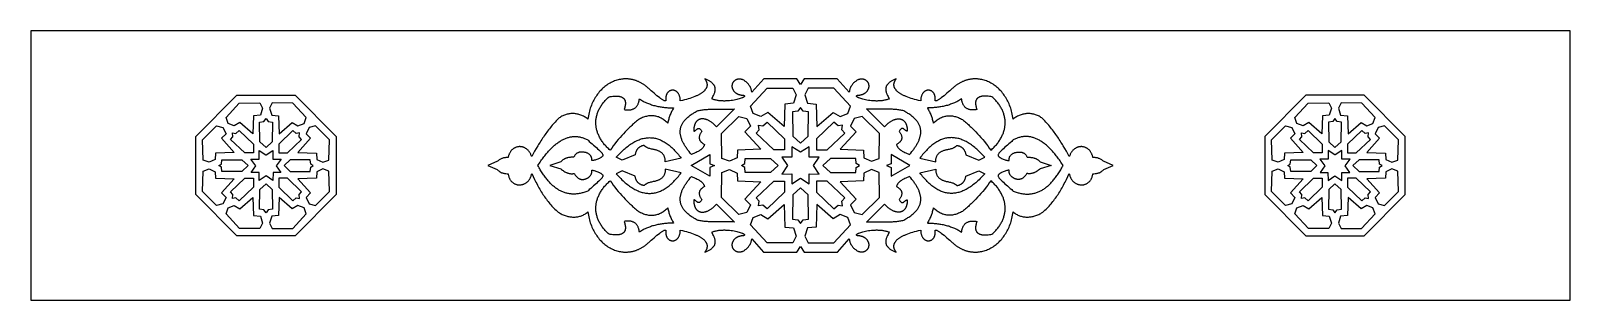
# Model space of a CAD drawing. Extents: x -1578 to -778, y -133 to 7.
import ezdxf

# ---------------------------------------------------------------- set-up
doc = ezdxf.new("R2010")
doc.units = 0
doc.layers.add('LAYER_2', color=174, linetype='CONTINUOUS')

msp = doc.modelspace()

# ---------------------------------------------------------------- linework, layer by layer
at = {"layer": 'LAYER_2'}
for points in [[(-1577.79, -133.05), (-777.79, -133.05), (-777.79, 6.95), (-1577.79, 6.95)], [(-1177.79, -105.2), (-1175.96, -108.05), (-1158.59, -108.05), (-1152.44, -101.14), (-1152.43, -101.32), (-1152.41, -101.5), (-1152.39, -101.68), (-1152.37, -101.86), (-1152.3, -102.23), (-1152.2, -102.59), (-1152.08, -102.95), (-1151.94, -103.31), (-1151.78, -103.67), (-1151.6, -104.02), (-1151.4, -104.36), (-1151.18, -104.7), (-1150.95, -105.03), (-1150.7, -105.35), (-1150.44, -105.65), (-1150.16, -105.95), (-1149.87, -106.23), (-1149.57, -106.49), (-1149.26, -106.74), (-1148.94, -106.96), (-1148.61, -107.17), (-1148.27, -107.36), (-1147.93, -107.52), (-1147.76, -107.6), (-1147.59, -107.67), (-1147.41, -107.73), (-1147.23, -107.78), (-1147.06, -107.83), (-1146.88, -107.87), (-1146.7, -107.91), (-1146.53, -107.93), (-1146.35, -107.95), (-1146.17, -107.97), (-1145.99, -107.97), (-1145.81, -107.97), (-1145.64, -107.96), (-1145.46, -107.94), (-1145.28, -107.91), (-1145.11, -107.88), (-1144.93, -107.83), (-1144.76, -107.78), (-1144.58, -107.72), (-1144.41, -107.65), (-1144.24, -107.57), (-1144.07, -107.48), (-1143.91, -107.38), (-1143.75, -107.28), (-1143.6, -107.17), (-1143.46, -107.06), (-1143.33, -106.95), (-1143.2, -106.83), (-1143.08, -106.7), (-1142.97, -106.58), (-1142.86, -106.45), (-1142.77, -106.32), (-1142.68, -106.18), (-1142.6, -106.04), (-1142.52, -105.9), (-1142.45, -105.75), (-1142.39, -105.61), (-1142.34, -105.46), (-1142.29, -105.31), (-1142.25, -105.16), (-1142.22, -105), (-1142.2, -104.85), (-1142.18, -104.69), (-1142.17, -104.53), (-1142.16, -104.38), (-1142.17, -104.22), (-1142.18, -104.06), (-1142.19, -103.9), (-1142.22, -103.74), (-1142.25, -103.58), (-1142.28, -103.42), (-1142.32, -103.27), (-1142.37, -103.11), (-1142.43, -102.95), (-1142.49, -102.8), (-1142.56, -102.64), (-1142.64, -102.49), (-1142.72, -102.34), (-1142.81, -102.19), (-1142.9, -102.05), (-1143, -101.9), (-1143.11, -101.76), (-1143.22, -101.62), (-1143.34, -101.49), (-1143.47, -101.35), (-1143.6, -101.23), (-1143.74, -101.1), (-1143.88, -100.98), (-1144.03, -100.86), (-1144.19, -100.74), (-1144.35, -100.63), (-1144.52, -100.53), (-1144.69, -100.43), (-1144.87, -100.33), (-1145.06, -100.24), (-1145.25, -100.15), (-1145.45, -100.07), (-1145.65, -100), (-1145.86, -99.93), (-1146.07, -99.87), (-1146.29, -99.81), (-1146.52, -99.76), (-1146.75, -99.72), (-1146.98, -99.68), (-1147.22, -99.65), (-1147.47, -99.62), (-1147.7, -99.6), (-1147.91, -99.57), (-1148.1, -99.54), (-1148.26, -99.5), (-1148.39, -99.45), (-1148.5, -99.4), (-1148.59, -99.35), (-1148.65, -99.29), (-1148.69, -99.23), (-1148.71, -99.16), (-1148.71, -99.09), (-1148.69, -99.02), (-1148.65, -98.95), (-1148.58, -98.87), (-1148.5, -98.79), (-1148.4, -98.7), (-1148.28, -98.62), (-1148.14, -98.53), (-1147.99, -98.44), (-1147.82, -98.36), (-1147.63, -98.27), (-1147.43, -98.18), (-1146.98, -98), (-1146.47, -97.82), (-1145.91, -97.64), (-1145.31, -97.47), (-1144.66, -97.31), (-1143.97, -97.16), (-1143.25, -97.02), (-1142.49, -96.9), (-1141.71, -96.79), (-1140.91, -96.7), (-1140.09, -96.64), (-1139.67, -96.61), (-1139.25, -96.59), (-1138.83, -96.58), (-1138.4, -96.57), (-1137.98, -96.57), (-1137.55, -96.58), (-1137.12, -96.6), (-1136.7, -96.62), (-1136.27, -96.65), (-1135.85, -96.69), (-1135.43, -96.74), (-1135.01, -96.79), (-1134.59, -96.86), (-1134.17, -96.94), (-1133.76, -97.02), (-1133.36, -97.11), (-1132.96, -97.22), (-1132.56, -97.33), (-1132.17, -97.46), (-1131.79, -97.6), (-1131.79, -97.68), (-1131.81, -97.77), (-1131.86, -97.95), (-1131.94, -98.16), (-1132.04, -98.39), (-1132.28, -98.89), (-1132.56, -99.44), (-1132.71, -99.74), (-1132.85, -100.06), (-1132.99, -100.38), (-1133.13, -100.71), (-1133.24, -101.06), (-1133.35, -101.41), (-1133.43, -101.76), (-1133.46, -101.95), (-1133.49, -102.13), (-1133.5, -102.31), (-1133.52, -102.5), (-1133.52, -102.69), (-1133.52, -102.87), (-1133.5, -103.06), (-1133.48, -103.25), (-1133.45, -103.44), (-1133.4, -103.63), (-1133.35, -103.82), (-1133.29, -104.01), (-1133.21, -104.21), (-1133.12, -104.4), (-1133.02, -104.59), (-1132.91, -104.78), (-1132.78, -104.97), (-1132.64, -105.16), (-1132.49, -105.35), (-1132.32, -105.54), (-1132.13, -105.73), (-1131.93, -105.92), (-1131.72, -106.1), (-1131.48, -106.29), (-1131.23, -106.47), (-1130.96, -106.66), (-1130.68, -106.84), (-1130.37, -107.02), (-1130.05, -107.19), (-1129.71, -107.37), (-1129.34, -107.54), (-1128.96, -107.72), (-1128.55, -107.89), (-1128.13, -108.05), (-1128.28, -107.83), (-1128.42, -107.61), (-1128.55, -107.39), (-1128.67, -107.18), (-1128.78, -106.96), (-1128.88, -106.74), (-1128.97, -106.53), (-1129.04, -106.31), (-1129.11, -106.1), (-1129.16, -105.89), (-1129.2, -105.68), (-1129.23, -105.47), (-1129.25, -105.26), (-1129.26, -105.06), (-1129.25, -104.85), (-1129.24, -104.65), (-1129.21, -104.44), (-1129.17, -104.24), (-1129.13, -104.04), (-1129.07, -103.84), (-1129, -103.64), (-1128.91, -103.45), (-1128.82, -103.25), (-1128.72, -103.06), (-1128.6, -102.87), (-1128.47, -102.68), (-1128.33, -102.49), (-1128.18, -102.3), (-1128.02, -102.11), (-1127.85, -101.93), (-1127.67, -101.74), (-1127.47, -101.56), (-1127.27, -101.38), (-1127.05, -101.2), (-1126.82, -101.02), (-1126.58, -100.84), (-1126.33, -100.67), (-1126.07, -100.5), (-1125.8, -100.32), (-1125.51, -100.15), (-1125.22, -99.99), (-1124.91, -99.82), (-1124.59, -99.65), (-1124.26, -99.49), (-1123.92, -99.33), (-1123.57, -99.17), (-1122.83, -98.85), (-1122.05, -98.54), (-1121.23, -98.24), (-1120.35, -97.95), (-1119.44, -97.66), (-1118.48, -97.38), (-1117.47, -97.11), (-1116.42, -96.84), (-1115.32, -96.58), (-1115.32, -96.93), (-1115.3, -97.27), (-1115.27, -97.6), (-1115.23, -97.91), (-1115.18, -98.22), (-1115.12, -98.51), (-1115.05, -98.79), (-1114.98, -99.06), (-1114.89, -99.31), (-1114.79, -99.56), (-1114.69, -99.79), (-1114.58, -100.02), (-1114.46, -100.23), (-1114.34, -100.43), (-1114.21, -100.62), (-1114.07, -100.8), (-1113.92, -100.96), (-1113.77, -101.12), (-1113.62, -101.27), (-1113.46, -101.4), (-1113.3, -101.52), (-1113.13, -101.64), (-1112.96, -101.74), (-1112.79, -101.83), (-1112.61, -101.91), (-1112.44, -101.98), (-1112.26, -102.04), (-1112.08, -102.09), (-1111.89, -102.13), (-1111.71, -102.15), (-1111.53, -102.17), (-1111.34, -102.18), (-1111.16, -102.17), (-1110.98, -102.16), (-1110.8, -102.14), (-1110.62, -102.1), (-1110.44, -102.06), (-1110.27, -102), (-1110.1, -101.94), (-1109.93, -101.86), (-1109.76, -101.78), (-1109.6, -101.68), (-1109.45, -101.58), (-1109.29, -101.46), (-1109.15, -101.34), (-1109, -101.21), (-1108.87, -101.06), (-1108.74, -100.91), (-1108.62, -100.75), (-1108.5, -100.57), (-1108.39, -100.39), (-1108.29, -100.2), (-1108.2, -100), (-1108.12, -99.79), (-1108.04, -99.57), (-1107.98, -99.34), (-1107.92, -99.1), (-1107.88, -98.85), (-1107.84, -98.6), (-1107.82, -98.33), (-1107.81, -98.06), (-1107.81, -97.77), (-1107.82, -97.48), (-1107.84, -97.18), (-1107.85, -97.08), (-1107.85, -96.99), (-1107.84, -96.91), (-1107.82, -96.84), (-1107.79, -96.78), (-1107.75, -96.73), (-1107.71, -96.69), (-1107.65, -96.66), (-1107.59, -96.64), (-1107.53, -96.63), (-1107.45, -96.62), (-1107.37, -96.63), (-1107.28, -96.64), (-1107.19, -96.67), (-1106.98, -96.73), (-1106.75, -96.83), (-1106.5, -96.95), (-1106.23, -97.1), (-1105.94, -97.28), (-1105.63, -97.48), (-1105.31, -97.69), (-1104.98, -97.93), (-1104.63, -98.18), (-1103.92, -98.73), (-1103.17, -99.33), (-1102.41, -99.96), (-1101.66, -100.6), (-1100.92, -101.25), (-1100.21, -101.88), (-1099.53, -102.49), (-1098.92, -103.06), (-1098.63, -103.32), (-1098.35, -103.57), (-1098.06, -103.82), (-1097.77, -104.06), (-1097.47, -104.29), (-1097.18, -104.51), (-1096.89, -104.73), (-1096.59, -104.94), (-1096.29, -105.14), (-1095.99, -105.34), (-1095.69, -105.52), (-1095.39, -105.7), (-1095.09, -105.88), (-1094.78, -106.05), (-1094.48, -106.21), (-1094.17, -106.36), (-1093.86, -106.51), (-1093.56, -106.65), (-1093.25, -106.78), (-1092.94, -106.91), (-1092.63, -107.02), (-1092.32, -107.14), (-1092, -107.24), (-1091.69, -107.34), (-1091.38, -107.44), (-1091.07, -107.52), (-1090.75, -107.6), (-1090.44, -107.67), (-1090.13, -107.74), (-1089.81, -107.8), (-1089.5, -107.85), (-1089.18, -107.9), (-1088.87, -107.94), (-1088.56, -107.98), (-1088.24, -108), (-1087.93, -108.03), (-1087.61, -108.04), (-1087.3, -108.05), (-1086.99, -108.05), (-1086.68, -108.05), (-1086.36, -108.04), (-1086.05, -108.03), (-1085.74, -108.01), (-1085.43, -107.98), (-1085.12, -107.95), (-1084.81, -107.91), (-1084.19, -107.81), (-1083.58, -107.69), (-1082.97, -107.55), (-1082.37, -107.38), (-1081.77, -107.19), (-1081.17, -106.98), (-1080.59, -106.74), (-1080, -106.49), (-1079.43, -106.21), (-1078.86, -105.91), (-1078.3, -105.59), (-1077.75, -105.24), (-1077.21, -104.88), (-1076.67, -104.5), (-1076.15, -104.09), (-1075.63, -103.67), (-1075.13, -103.22), (-1074.63, -102.76), (-1074.15, -102.28), (-1073.68, -101.77), (-1073.22, -101.25), (-1072.77, -100.71), (-1072.34, -100.15), (-1071.92, -99.57), (-1071.52, -98.98), (-1071.13, -98.37), (-1070.75, -97.74), (-1070.39, -97.09), (-1070.04, -96.42), (-1069.72, -95.74), (-1069.4, -95.04), (-1069.11, -94.33), (-1068.83, -93.6), (-1068.57, -92.85), (-1068.33, -92.09), (-1068.11, -91.32), (-1067.91, -90.52), (-1067.73, -89.72), (-1067.57, -88.9), (-1067.43, -88.06), (-1067.31, -87.21), (-1066.9, -87.53), (-1066.49, -87.82), (-1066.07, -88.1), (-1065.65, -88.35), (-1065.23, -88.58), (-1064.8, -88.8), (-1064.36, -88.99), (-1063.92, -89.17), (-1063.48, -89.32), (-1063.04, -89.45), (-1062.59, -89.57), (-1062.13, -89.67), (-1061.68, -89.74), (-1061.22, -89.8), (-1060.75, -89.84), (-1060.29, -89.86), (-1059.82, -89.86), (-1059.34, -89.84), (-1058.87, -89.8), (-1058.39, -89.75), (-1057.91, -89.67), (-1057.43, -89.58), (-1056.94, -89.47), (-1056.45, -89.35), (-1055.96, -89.2), (-1055.47, -89.04), (-1054.98, -88.86), (-1054.48, -88.66), (-1053.98, -88.44), (-1053.48, -88.21), (-1052.98, -87.96), (-1052.48, -87.69), (-1051.89, -87.22), (-1051.31, -86.74), (-1050.75, -86.25), (-1050.2, -85.74), (-1049.66, -85.22), (-1049.13, -84.68), (-1048.61, -84.14), (-1048.1, -83.58), (-1047.6, -83.01), (-1047.11, -82.43), (-1046.63, -81.84), (-1046.17, -81.23), (-1045.71, -80.62), (-1045.25, -79.99), (-1044.81, -79.36), (-1044.37, -78.71), (-1043.94, -78.06), (-1043.52, -77.39), (-1043.1, -76.72), (-1042.69, -76.03), (-1042.29, -75.34), (-1041.89, -74.64), (-1041.49, -73.93), (-1041.1, -73.21), (-1040.72, -72.49), (-1040.33, -71.75), (-1039.58, -70.26), (-1038.83, -68.74), (-1038.09, -67.2), (-1038.03, -67.55), (-1037.96, -67.89), (-1037.87, -68.23), (-1037.78, -68.55), (-1037.67, -68.86), (-1037.55, -69.16), (-1037.42, -69.45), (-1037.28, -69.72), (-1037.13, -69.99), (-1036.97, -70.25), (-1036.8, -70.5), (-1036.62, -70.73), (-1036.44, -70.96), (-1036.25, -71.17), (-1036.05, -71.37), (-1035.84, -71.56), (-1035.63, -71.75), (-1035.41, -71.92), (-1035.18, -72.07), (-1034.95, -72.22), (-1034.72, -72.36), (-1034.48, -72.49), (-1034.23, -72.6), (-1033.99, -72.71), (-1033.74, -72.8), (-1033.48, -72.88), (-1033.23, -72.95), (-1032.97, -73.01), (-1032.71, -73.06), (-1032.45, -73.09), (-1032.19, -73.12), (-1031.93, -73.13), (-1031.67, -73.13), (-1031.4, -73.12), (-1031.14, -73.1), (-1030.89, -73.07), (-1030.63, -73.03), (-1030.38, -72.97), (-1030.12, -72.91), (-1029.87, -72.83), (-1029.63, -72.74), (-1029.39, -72.64), (-1029.15, -72.52), (-1028.92, -72.4), (-1028.69, -72.26), (-1028.47, -72.11), (-1028.25, -71.95), (-1028.04, -71.78), (-1027.84, -71.59), (-1027.64, -71.4), (-1027.45, -71.19), (-1027.27, -70.97), (-1027.1, -70.74), (-1026.94, -70.49), (-1026.78, -70.24), (-1026.64, -69.97), (-1026.5, -69.69), (-1026.38, -69.39), (-1026.26, -69.09), (-1026.16, -68.77), (-1026.07, -68.44), (-1025.99, -68.1), (-1025.93, -67.75), (-1025.87, -67.38), (-1025.59, -67.35), (-1025.29, -67.32), (-1024.66, -67.27), (-1024.32, -67.23), (-1023.97, -67.18), (-1023.61, -67.12), (-1023.25, -67.03), (-1022.87, -66.92), (-1022.68, -66.86), (-1022.49, -66.79), (-1022.3, -66.7), (-1022.11, -66.61), (-1021.91, -66.52), (-1021.72, -66.41), (-1021.52, -66.29), (-1021.33, -66.16), (-1021.13, -66.02), (-1020.94, -65.86), (-1020.74, -65.7), (-1020.55, -65.52), (-1020.35, -65.33), (-1020.15, -65.12), (-1015.39, -63.06), (-1020.36, -60.86), (-1020.66, -60.6), (-1020.96, -60.36), (-1021.26, -60.15), (-1021.57, -59.95), (-1021.88, -59.77), (-1022.19, -59.61), (-1022.51, -59.47), (-1022.84, -59.34), (-1023.17, -59.23), (-1023.52, -59.13), (-1023.87, -59.05), (-1024.24, -58.99), (-1024.62, -58.93), (-1025.01, -58.89), (-1025.42, -58.86), (-1025.84, -58.83), (-1025.92, -58.51), (-1026, -58.19), (-1026.1, -57.89), (-1026.2, -57.59), (-1026.31, -57.3), (-1026.43, -57.02), (-1026.56, -56.75), (-1026.7, -56.49), (-1026.84, -56.24), (-1027, -56.01), (-1027.15, -55.78), (-1027.32, -55.55), (-1027.49, -55.34), (-1027.67, -55.14), (-1027.85, -54.95), (-1028.04, -54.77), (-1028.24, -54.6), (-1028.44, -54.44), (-1028.64, -54.29), (-1028.85, -54.15), (-1029.06, -54.02), (-1029.28, -53.9), (-1029.5, -53.79), (-1029.73, -53.69), (-1029.95, -53.6), (-1030.18, -53.52), (-1030.41, -53.45), (-1030.65, -53.39), (-1030.88, -53.34), (-1031.12, -53.3), (-1031.36, -53.27), (-1031.6, -53.26), (-1031.84, -53.25), (-1032.08, -53.25), (-1032.32, -53.27), (-1032.57, -53.29), (-1032.81, -53.33), (-1033.05, -53.38), (-1033.29, -53.43), (-1033.52, -53.5), (-1033.76, -53.58), (-1034, -53.67), (-1034.23, -53.77), (-1034.46, -53.88), (-1034.69, -54), (-1034.91, -54.14), (-1035.13, -54.28), (-1035.35, -54.44), (-1035.56, -54.6), (-1035.77, -54.78), (-1035.98, -54.97), (-1036.18, -55.17), (-1036.37, -55.38), (-1036.56, -55.6), (-1036.75, -55.84), (-1036.93, -56.08), (-1037.1, -56.34), (-1037.27, -56.61), (-1037.43, -56.89), (-1037.58, -57.18), (-1037.73, -57.48), (-1037.86, -57.79), (-1038, -58.12), (-1038.12, -58.46), (-1038.87, -57.04), (-1039.64, -55.64), (-1040.42, -54.26), (-1041.22, -52.89), (-1041.62, -52.21), (-1042.03, -51.54), (-1042.44, -50.88), (-1042.86, -50.22), (-1043.29, -49.56), (-1043.71, -48.91), (-1044.14, -48.27), (-1044.58, -47.63), (-1045.02, -47), (-1045.47, -46.38), (-1045.92, -45.76), (-1046.38, -45.14), (-1046.85, -44.54), (-1047.32, -43.94), (-1047.79, -43.34), (-1048.27, -42.76), (-1048.76, -42.18), (-1049.25, -41.61), (-1049.75, -41.04), (-1050.26, -40.48), (-1050.77, -39.93), (-1051.29, -39.39), (-1051.82, -38.86), (-1052.35, -38.33), (-1052.81, -38.03), (-1053.27, -37.76), (-1053.73, -37.5), (-1054.19, -37.27), (-1054.66, -37.06), (-1055.13, -36.87), (-1055.59, -36.69), (-1056.06, -36.55), (-1056.53, -36.42), (-1057, -36.31), (-1057.47, -36.22), (-1057.94, -36.15), (-1058.41, -36.11), (-1058.88, -36.08), (-1059.36, -36.07), (-1059.83, -36.08), (-1060.3, -36.12), (-1060.77, -36.17), (-1061.25, -36.24), (-1061.72, -36.33), (-1062.19, -36.44), (-1062.66, -36.57), (-1063.13, -36.72), (-1063.6, -36.89), (-1064.07, -37.07), (-1064.53, -37.28), (-1065, -37.5), (-1065.46, -37.75), (-1065.93, -38.01), (-1066.39, -38.29), (-1066.85, -38.58), (-1067.31, -38.9), (-1067.43, -38.05), (-1067.57, -37.21), (-1067.73, -36.39), (-1067.91, -35.58), (-1068.11, -34.79), (-1068.33, -34.02), (-1068.57, -33.25), (-1068.83, -32.51), (-1069.11, -31.78), (-1069.4, -31.06), (-1069.72, -30.37), (-1070.04, -29.69), (-1070.39, -29.02), (-1070.75, -28.37), (-1071.13, -27.74), (-1071.52, -27.13), (-1071.92, -26.53), (-1072.34, -25.96), (-1072.77, -25.4), (-1073.22, -24.86), (-1073.68, -24.34), (-1074.15, -23.83), (-1074.63, -23.35), (-1075.13, -22.89), (-1075.63, -22.44), (-1076.15, -22.02), (-1076.67, -21.61), (-1077.21, -21.23), (-1077.75, -20.86), (-1078.3, -20.52), (-1078.86, -20.2), (-1079.43, -19.9), (-1080, -19.62), (-1080.59, -19.37), (-1081.17, -19.13), (-1081.77, -18.92), (-1082.37, -18.73), (-1082.97, -18.56), (-1083.58, -18.42), (-1084.19, -18.3), (-1084.81, -18.2), (-1085.12, -18.16), (-1085.43, -18.13), (-1085.74, -18.1), (-1086.05, -18.08), (-1086.36, -18.07), (-1086.68, -18.06), (-1086.99, -18.05), (-1087.3, -18.06), (-1087.61, -18.07), (-1087.93, -18.08), (-1088.24, -18.1), (-1088.56, -18.13), (-1088.87, -18.17), (-1089.18, -18.21), (-1089.5, -18.26), (-1089.81, -18.31), (-1090.13, -18.37), (-1090.44, -18.44), (-1090.75, -18.51), (-1091.07, -18.59), (-1091.38, -18.67), (-1091.69, -18.77), (-1092, -18.87), (-1092.32, -18.97), (-1092.63, -19.09), (-1092.94, -19.2), (-1093.25, -19.33), (-1093.56, -19.46), (-1093.86, -19.6), (-1094.17, -19.75), (-1094.48, -19.9), (-1094.78, -20.06), (-1095.09, -20.23), (-1095.39, -20.41), (-1095.69, -20.59), (-1095.99, -20.77), (-1096.29, -20.97), (-1096.59, -21.17), (-1096.89, -21.38), (-1097.18, -21.6), (-1097.47, -21.82), (-1097.77, -22.05), (-1098.06, -22.29), (-1098.35, -22.54), (-1098.63, -22.79), (-1098.92, -23.05), (-1099.53, -23.62), (-1100.21, -24.23), (-1100.92, -24.86), (-1101.66, -25.51), (-1102.41, -26.15), (-1103.17, -26.78), (-1103.92, -27.38), (-1104.63, -27.93), (-1104.98, -28.18), (-1105.31, -28.42), (-1105.63, -28.63), (-1105.94, -28.83), (-1106.23, -29.01), (-1106.5, -29.16), (-1106.75, -29.28), (-1106.98, -29.38), (-1107.19, -29.44), (-1107.28, -29.47), (-1107.37, -29.48), (-1107.45, -29.49), (-1107.53, -29.48), (-1107.59, -29.47), (-1107.65, -29.45), (-1107.71, -29.42), (-1107.75, -29.38), (-1107.79, -29.33), (-1107.82, -29.27), (-1107.84, -29.2), (-1107.85, -29.12), (-1107.85, -29.03), (-1107.84, -28.93), (-1107.82, -28.63), (-1107.81, -28.34), (-1107.81, -28.05), (-1107.82, -27.78), (-1107.84, -27.51), (-1107.88, -27.25), (-1107.92, -27.01), (-1107.98, -26.77), (-1108.04, -26.54), (-1108.12, -26.32), (-1108.2, -26.11), (-1108.29, -25.91), (-1108.39, -25.72), (-1108.5, -25.54), (-1108.62, -25.36), (-1108.74, -25.2), (-1108.87, -25.05), (-1109, -24.9), (-1109.15, -24.77), (-1109.29, -24.65), (-1109.45, -24.53), (-1109.6, -24.43), (-1109.76, -24.33), (-1109.93, -24.25), (-1110.1, -24.17), (-1110.27, -24.11), (-1110.44, -24.05), (-1110.62, -24.01), (-1110.8, -23.97), (-1110.98, -23.95), (-1111.16, -23.94), (-1111.34, -23.93), (-1111.53, -23.94), (-1111.71, -23.96), (-1111.89, -23.98), (-1112.08, -24.02), (-1112.26, -24.07), (-1112.44, -24.13), (-1112.61, -24.2), (-1112.79, -24.28), (-1112.96, -24.37), (-1113.13, -24.47), (-1113.3, -24.59), (-1113.46, -24.71), (-1113.62, -24.84), (-1113.77, -24.99), (-1113.92, -25.15), (-1114.07, -25.31), (-1114.21, -25.49), (-1114.34, -25.68), (-1114.46, -25.88), (-1114.58, -26.09), (-1114.69, -26.32), (-1114.79, -26.55), (-1114.89, -26.8), (-1114.98, -27.05), (-1115.05, -27.32), (-1115.12, -27.6), (-1115.18, -27.89), (-1115.23, -28.2), (-1115.27, -28.51), (-1115.3, -28.84), (-1115.32, -29.18), (-1115.32, -29.53), (-1116.42, -29.27), (-1117.47, -29), (-1118.47, -28.73), (-1119.44, -28.45), (-1120.35, -28.16), (-1121.22, -27.87), (-1122.05, -27.57), (-1122.83, -27.26), (-1123.57, -26.94), (-1123.92, -26.78), (-1124.26, -26.62), (-1124.58, -26.46), (-1124.9, -26.29), (-1125.21, -26.12), (-1125.5, -25.96), (-1125.79, -25.79), (-1126.06, -25.61), (-1126.32, -25.44), (-1126.57, -25.27), (-1126.81, -25.09), (-1127.04, -24.91), (-1127.25, -24.73), (-1127.46, -24.55), (-1127.65, -24.37), (-1127.83, -24.18), (-1128, -24), (-1128.16, -23.81), (-1128.31, -23.62), (-1128.45, -23.43), (-1128.58, -23.24), (-1128.69, -23.05), (-1128.8, -22.86), (-1128.89, -22.66), (-1128.97, -22.46), (-1129.04, -22.27), (-1129.1, -22.07), (-1129.15, -21.87), (-1129.18, -21.66), (-1129.21, -21.46), (-1129.22, -21.26), (-1129.23, -21.05), (-1129.22, -20.85), (-1129.2, -20.64), (-1129.17, -20.43), (-1129.13, -20.22), (-1129.07, -20.01), (-1129.01, -19.79), (-1128.93, -19.58), (-1128.85, -19.37), (-1128.75, -19.15), (-1128.64, -18.93), (-1128.52, -18.72), (-1128.39, -18.5), (-1128.25, -18.28), (-1128.09, -18.05), (-1128.52, -18.22), (-1128.92, -18.39), (-1129.31, -18.56), (-1129.67, -18.74), (-1130.01, -18.91), (-1130.34, -19.09), (-1130.64, -19.27), (-1130.93, -19.45), (-1131.2, -19.64), (-1131.45, -19.82), (-1131.68, -20.01), (-1131.9, -20.19), (-1132.1, -20.38), (-1132.29, -20.57), (-1132.46, -20.76), (-1132.61, -20.95), (-1132.76, -21.14), (-1132.88, -21.33), (-1133, -21.52), (-1133.1, -21.71), (-1133.19, -21.9), (-1133.26, -22.09), (-1133.33, -22.29), (-1133.38, -22.48), (-1133.42, -22.67), (-1133.46, -22.86), (-1133.48, -23.05), (-1133.49, -23.24), (-1133.5, -23.42), (-1133.5, -23.61), (-1133.49, -23.8), (-1133.47, -23.98), (-1133.44, -24.16), (-1133.41, -24.34), (-1133.33, -24.7), (-1133.23, -25.05), (-1133.11, -25.4), (-1132.98, -25.73), (-1132.85, -26.05), (-1132.7, -26.36), (-1132.56, -26.66), (-1132.28, -27.22), (-1132.04, -27.72), (-1131.94, -27.95), (-1131.86, -28.16), (-1131.81, -28.34), (-1131.79, -28.43), (-1131.79, -28.51), (-1132.17, -28.65), (-1132.56, -28.77), (-1132.96, -28.89), (-1133.36, -28.99), (-1133.76, -29.09), (-1134.17, -29.17), (-1134.59, -29.25), (-1135.01, -29.31), (-1135.43, -29.37), (-1135.85, -29.42), (-1136.27, -29.46), (-1136.7, -29.49), (-1137.12, -29.51), (-1137.55, -29.53), (-1137.98, -29.54), (-1138.4, -29.54), (-1138.83, -29.53), (-1139.25, -29.52), (-1139.67, -29.5), (-1140.09, -29.47), (-1140.91, -29.41), (-1141.71, -29.32), (-1142.49, -29.21), (-1143.25, -29.09), (-1143.97, -28.95), (-1144.66, -28.8), (-1145.31, -28.63), (-1145.91, -28.47), (-1146.47, -28.29), (-1146.98, -28.11), (-1147.43, -27.93), (-1147.63, -27.84), (-1147.82, -27.75), (-1147.99, -27.66), (-1148.14, -27.58), (-1148.28, -27.49), (-1148.4, -27.41), (-1148.5, -27.32), (-1148.58, -27.24), (-1148.65, -27.16), (-1148.69, -27.09), (-1148.71, -27.02), (-1148.71, -26.95), (-1148.69, -26.88), (-1148.65, -26.82), (-1148.59, -26.76), (-1148.5, -26.7), (-1148.39, -26.66), (-1148.26, -26.61), (-1148.1, -26.57), (-1147.91, -26.54), (-1147.7, -26.51), (-1147.47, -26.49), (-1147.22, -26.46), (-1146.98, -26.43), (-1146.75, -26.39), (-1146.52, -26.35), (-1146.29, -26.3), (-1146.07, -26.24), (-1145.86, -26.18), (-1145.65, -26.11), (-1145.45, -26.04), (-1145.25, -25.95), (-1145.06, -25.87), (-1144.87, -25.78), (-1144.69, -25.68), (-1144.52, -25.58), (-1144.35, -25.47), (-1144.19, -25.36), (-1144.03, -25.25), (-1143.88, -25.13), (-1143.74, -25.01), (-1143.6, -24.88), (-1143.47, -24.75), (-1143.34, -24.62), (-1143.22, -24.49), (-1143.11, -24.35), (-1143, -24.21), (-1142.9, -24.06), (-1142.81, -23.92), (-1142.72, -23.77), (-1142.64, -23.62), (-1142.56, -23.47), (-1142.49, -23.31), (-1142.43, -23.16), (-1142.37, -23), (-1142.32, -22.84), (-1142.28, -22.69), (-1142.25, -22.53), (-1142.22, -22.37), (-1142.19, -22.21), (-1142.18, -22.05), (-1142.17, -21.89), (-1142.16, -21.73), (-1142.17, -21.58), (-1142.18, -21.42), (-1142.2, -21.26), (-1142.22, -21.11), (-1142.25, -20.95), (-1142.29, -20.8), (-1142.34, -20.65), (-1142.39, -20.5), (-1142.45, -20.36), (-1142.52, -20.21), (-1142.6, -20.07), (-1142.68, -19.93), (-1142.77, -19.79), (-1142.86, -19.66), (-1142.97, -19.53), (-1143.08, -19.4), (-1143.2, -19.28), (-1143.33, -19.16), (-1143.46, -19.05), (-1143.6, -18.94), (-1143.75, -18.83), (-1143.91, -18.73), (-1144.07, -18.63), (-1144.24, -18.54), (-1144.41, -18.46), (-1144.58, -18.39), (-1144.76, -18.33), (-1144.93, -18.28), (-1145.11, -18.23), (-1145.28, -18.2), (-1145.46, -18.17), (-1145.64, -18.15), (-1145.81, -18.14), (-1145.99, -18.14), (-1146.17, -18.14), (-1146.35, -18.16), (-1146.53, -18.18), (-1146.7, -18.2), (-1146.88, -18.24), (-1147.06, -18.28), (-1147.23, -18.33), (-1147.41, -18.38), (-1147.59, -18.44), (-1147.76, -18.51), (-1147.93, -18.59), (-1148.27, -18.75), (-1148.61, -18.94), (-1148.94, -19.15), (-1149.26, -19.37), (-1149.57, -19.62), (-1149.87, -19.88), (-1150.16, -20.16), (-1150.44, -20.45), (-1150.7, -20.76), (-1150.95, -21.08), (-1151.18, -21.41), (-1151.4, -21.75), (-1151.6, -22.09), (-1151.78, -22.44), (-1151.94, -22.8), (-1152.08, -23.16), (-1152.2, -23.52), (-1152.3, -23.88), (-1152.37, -24.25), (-1152.39, -24.43), (-1152.41, -24.61), (-1152.43, -24.79), (-1152.44, -24.97), (-1158.66, -18.05), (-1175.82, -18.05), (-1177.79, -20.91), (-1179.76, -18.05), (-1196.92, -18.05), (-1203.14, -24.97), (-1203.15, -24.79), (-1203.16, -24.61), (-1203.18, -24.43), (-1203.21, -24.25), (-1203.28, -23.88), (-1203.38, -23.52), (-1203.5, -23.16), (-1203.64, -22.8), (-1203.8, -22.44), (-1203.98, -22.09), (-1204.18, -21.75), (-1204.4, -21.41), (-1204.63, -21.08), (-1204.88, -20.76), (-1205.14, -20.45), (-1205.42, -20.16), (-1205.71, -19.88), (-1206.01, -19.62), (-1206.32, -19.37), (-1206.64, -19.15), (-1206.97, -18.94), (-1207.31, -18.75), (-1207.65, -18.59), (-1207.82, -18.51), (-1207.99, -18.44), (-1208.17, -18.38), (-1208.34, -18.33), (-1208.52, -18.28), (-1208.7, -18.24), (-1208.88, -18.2), (-1209.05, -18.18), (-1209.23, -18.16), (-1209.41, -18.14), (-1209.59, -18.14), (-1209.77, -18.14), (-1209.94, -18.15), (-1210.12, -18.17), (-1210.3, -18.2), (-1210.47, -18.23), (-1210.65, -18.28), (-1210.82, -18.33), (-1211, -18.39), (-1211.17, -18.46), (-1211.34, -18.54), (-1211.51, -18.63), (-1211.67, -18.73), (-1211.83, -18.83), (-1211.98, -18.94), (-1212.12, -19.05), (-1212.25, -19.16), (-1212.38, -19.28), (-1212.5, -19.4), (-1212.61, -19.53), (-1212.71, -19.66), (-1212.81, -19.79), (-1212.9, -19.93), (-1212.98, -20.07), (-1213.06, -20.21), (-1213.13, -20.36), (-1213.19, -20.5), (-1213.24, -20.65), (-1213.28, -20.8), (-1213.32, -20.95), (-1213.36, -21.11), (-1213.38, -21.26), (-1213.4, -21.42), (-1213.41, -21.58), (-1213.41, -21.73), (-1213.41, -21.89), (-1213.4, -22.05), (-1213.39, -22.21), (-1213.36, -22.37), (-1213.33, -22.53), (-1213.3, -22.69), (-1213.25, -22.84), (-1213.2, -23), (-1213.15, -23.16), (-1213.09, -23.31), (-1213.02, -23.47), (-1212.94, -23.62), (-1212.86, -23.77), (-1212.77, -23.92), (-1212.68, -24.06), (-1212.57, -24.21), (-1212.47, -24.35), (-1212.35, -24.49), (-1212.23, -24.62), (-1212.11, -24.75), (-1211.98, -24.88), (-1211.84, -25.01), (-1211.69, -25.13), (-1211.54, -25.25), (-1211.39, -25.36), (-1211.23, -25.47), (-1211.06, -25.58), (-1210.88, -25.68), (-1210.7, -25.78), (-1210.52, -25.87), (-1210.33, -25.95), (-1210.13, -26.04), (-1209.93, -26.11), (-1209.72, -26.18), (-1209.51, -26.24), (-1209.29, -26.3), (-1209.06, -26.35), (-1208.83, -26.39), (-1208.6, -26.43), (-1208.36, -26.46), (-1208.11, -26.49), (-1207.87, -26.51), (-1207.66, -26.54), (-1207.48, -26.57), (-1207.32, -26.61), (-1207.19, -26.66), (-1207.08, -26.7), (-1206.99, -26.76), (-1206.93, -26.82), (-1206.88, -26.88), (-1206.86, -26.95), (-1206.87, -27.02), (-1206.89, -27.09), (-1206.93, -27.16), (-1207, -27.24), (-1207.08, -27.32), (-1207.18, -27.41), (-1207.3, -27.49), (-1207.43, -27.58), (-1207.59, -27.66), (-1207.76, -27.75), (-1207.95, -27.84), (-1208.15, -27.93), (-1208.6, -28.11), (-1209.11, -28.29), (-1209.66, -28.47), (-1210.27, -28.63), (-1210.92, -28.8), (-1211.61, -28.95), (-1212.33, -29.09), (-1213.09, -29.21), (-1213.87, -29.32), (-1214.67, -29.41), (-1215.49, -29.47), (-1215.91, -29.5), (-1216.33, -29.52), (-1216.75, -29.53), (-1217.18, -29.54), (-1217.6, -29.54), (-1218.03, -29.53), (-1218.45, -29.51), (-1218.88, -29.49), (-1219.31, -29.46), (-1219.73, -29.42), (-1220.15, -29.37), (-1220.57, -29.31), (-1220.99, -29.25), (-1221.41, -29.17), (-1221.82, -29.09), (-1222.22, -28.99), (-1222.62, -28.89), (-1223.02, -28.77), (-1223.41, -28.65), (-1223.79, -28.51), (-1223.78, -28.43), (-1223.77, -28.34), (-1223.72, -28.16), (-1223.64, -27.95), (-1223.54, -27.72), (-1223.3, -27.22), (-1223.02, -26.66), (-1222.88, -26.36), (-1222.73, -26.05), (-1222.59, -25.73), (-1222.46, -25.4), (-1222.35, -25.05), (-1222.25, -24.7), (-1222.17, -24.34), (-1222.14, -24.16), (-1222.11, -23.98), (-1222.09, -23.8), (-1222.08, -23.61), (-1222.08, -23.42), (-1222.08, -23.24), (-1222.1, -23.05), (-1222.12, -22.86), (-1222.16, -22.67), (-1222.2, -22.48), (-1222.25, -22.29), (-1222.32, -22.09), (-1222.39, -21.9), (-1222.48, -21.71), (-1222.58, -21.52), (-1222.7, -21.33), (-1222.82, -21.14), (-1222.96, -20.95), (-1223.12, -20.76), (-1223.29, -20.57), (-1223.48, -20.38), (-1223.68, -20.19), (-1223.89, -20.01), (-1224.13, -19.82), (-1224.38, -19.64), (-1224.65, -19.45), (-1224.93, -19.27), (-1225.24, -19.09), (-1225.56, -18.91), (-1225.91, -18.74), (-1226.27, -18.56), (-1226.66, -18.39), (-1227.06, -18.22), (-1227.49, -18.05), (-1227.33, -18.28), (-1227.19, -18.5), (-1227.06, -18.72), (-1226.94, -18.93), (-1226.83, -19.15), (-1226.73, -19.37), (-1226.65, -19.58), (-1226.57, -19.79), (-1226.51, -20.01), (-1226.45, -20.22), (-1226.41, -20.43), (-1226.38, -20.64), (-1226.36, -20.85), (-1226.35, -21.05), (-1226.36, -21.26), (-1226.37, -21.46), (-1226.4, -21.66), (-1226.43, -21.87), (-1226.48, -22.07), (-1226.54, -22.27), (-1226.61, -22.46), (-1226.69, -22.66), (-1226.78, -22.86), (-1226.89, -23.05), (-1227, -23.24), (-1227.13, -23.43), (-1227.27, -23.62), (-1227.42, -23.81), (-1227.58, -24), (-1227.75, -24.18), (-1227.93, -24.37), (-1228.12, -24.55), (-1228.33, -24.73), (-1228.54, -24.91), (-1228.77, -25.09), (-1229.01, -25.27), (-1229.26, -25.44), (-1229.52, -25.61), (-1229.79, -25.79), (-1230.08, -25.96), (-1230.37, -26.12), (-1230.68, -26.29), (-1230.99, -26.46), (-1231.32, -26.62), (-1231.66, -26.78), (-1232.01, -26.94), (-1232.75, -27.26), (-1233.53, -27.57), (-1234.36, -27.87), (-1235.23, -28.16), (-1236.14, -28.45), (-1237.1, -28.73), (-1238.11, -29), (-1239.16, -29.27), (-1240.26, -29.53), (-1240.26, -29.18), (-1240.28, -28.84), (-1240.31, -28.51), (-1240.35, -28.2), (-1240.4, -27.89), (-1240.46, -27.6), (-1240.52, -27.32), (-1240.6, -27.05), (-1240.69, -26.8), (-1240.78, -26.55), (-1240.89, -26.32), (-1241, -26.09), (-1241.12, -25.88), (-1241.24, -25.68), (-1241.37, -25.49), (-1241.51, -25.31), (-1241.66, -25.15), (-1241.8, -24.99), (-1241.96, -24.84), (-1242.12, -24.71), (-1242.28, -24.59), (-1242.45, -24.47), (-1242.62, -24.37), (-1242.79, -24.28), (-1242.96, -24.2), (-1243.14, -24.13), (-1243.32, -24.07), (-1243.5, -24.02), (-1243.69, -23.98), (-1243.87, -23.96), (-1244.05, -23.94), (-1244.23, -23.93), (-1244.42, -23.94), (-1244.6, -23.95), (-1244.78, -23.97), (-1244.96, -24.01), (-1245.14, -24.05), (-1245.31, -24.11), (-1245.48, -24.17), (-1245.65, -24.25), (-1245.82, -24.33), (-1245.98, -24.43), (-1246.13, -24.53), (-1246.29, -24.65), (-1246.43, -24.77), (-1246.57, -24.9), (-1246.71, -25.05), (-1246.84, -25.2), (-1246.96, -25.36), (-1247.08, -25.54), (-1247.18, -25.72), (-1247.28, -25.91), (-1247.38, -26.11), (-1247.46, -26.32), (-1247.53, -26.54), (-1247.6, -26.77), (-1247.65, -27.01), (-1247.7, -27.25), (-1247.73, -27.51), (-1247.76, -27.78), (-1247.77, -28.05), (-1247.77, -28.34), (-1247.76, -28.63), (-1247.73, -28.93), (-1247.73, -29.03), (-1247.73, -29.12), (-1247.74, -29.2), (-1247.76, -29.27), (-1247.79, -29.33), (-1247.83, -29.38), (-1247.87, -29.42), (-1247.93, -29.45), (-1247.99, -29.47), (-1248.05, -29.48), (-1248.13, -29.49), (-1248.21, -29.48), (-1248.3, -29.47), (-1248.39, -29.44), (-1248.6, -29.38), (-1248.83, -29.28), (-1249.08, -29.16), (-1249.35, -29.01), (-1249.64, -28.83), (-1249.94, -28.63), (-1250.26, -28.42), (-1250.6, -28.18), (-1250.94, -27.93), (-1251.66, -27.38), (-1252.41, -26.78), (-1253.16, -26.15), (-1253.92, -25.51), (-1254.66, -24.86), (-1255.37, -24.23), (-1256.04, -23.62), (-1256.66, -23.05), (-1256.95, -22.79), (-1257.23, -22.54), (-1257.52, -22.29), (-1257.81, -22.05), (-1258.1, -21.82), (-1258.4, -21.6), (-1258.69, -21.38), (-1258.99, -21.17), (-1259.29, -20.97), (-1259.59, -20.77), (-1259.89, -20.59), (-1260.19, -20.41), (-1260.49, -20.23), (-1260.8, -20.06), (-1261.1, -19.9), (-1261.41, -19.75), (-1261.72, -19.6), (-1262.02, -19.46), (-1262.33, -19.33), (-1262.64, -19.2), (-1262.95, -19.09), (-1263.26, -18.97), (-1263.57, -18.87), (-1263.89, -18.77), (-1264.2, -18.67), (-1264.51, -18.59), (-1264.82, -18.51), (-1265.14, -18.44), (-1265.45, -18.37), (-1265.77, -18.31), (-1266.08, -18.26), (-1266.39, -18.21), (-1266.71, -18.17), (-1267.02, -18.13), (-1267.34, -18.1), (-1267.65, -18.08), (-1267.96, -18.07), (-1268.28, -18.06), (-1268.59, -18.05), (-1268.9, -18.06), (-1269.22, -18.07), (-1269.53, -18.08), (-1269.84, -18.1), (-1270.15, -18.13), (-1270.46, -18.16), (-1270.77, -18.2), (-1271.39, -18.3), (-1272, -18.42), (-1272.61, -18.56), (-1273.21, -18.73), (-1273.81, -18.92), (-1274.4, -19.13), (-1274.99, -19.37), (-1275.57, -19.62), (-1276.15, -19.9), (-1276.72, -20.2), (-1277.28, -20.52), (-1277.83, -20.86), (-1278.37, -21.23), (-1278.91, -21.61), (-1279.43, -22.02), (-1279.95, -22.44), (-1280.45, -22.89), (-1280.95, -23.35), (-1281.43, -23.83), (-1281.9, -24.34), (-1282.36, -24.86), (-1282.8, -25.4), (-1283.24, -25.96), (-1283.66, -26.53), (-1284.06, -27.13), (-1284.45, -27.74), (-1284.83, -28.37), (-1285.19, -29.02), (-1285.54, -29.69), (-1285.86, -30.37), (-1286.18, -31.06), (-1286.47, -31.78), (-1286.75, -32.51), (-1287.01, -33.25), (-1287.25, -34.02), (-1287.47, -34.79), (-1287.67, -35.58), (-1287.85, -36.39), (-1288.01, -37.21), (-1288.15, -38.05), (-1288.27, -38.9), (-1288.73, -38.58), (-1289.19, -38.29), (-1289.65, -38.01), (-1290.12, -37.75), (-1290.58, -37.5), (-1291.05, -37.28), (-1291.51, -37.07), (-1291.98, -36.89), (-1292.45, -36.72), (-1292.92, -36.57), (-1293.39, -36.44), (-1293.86, -36.33), (-1294.33, -36.24), (-1294.8, -36.17), (-1295.28, -36.12), (-1295.75, -36.08), (-1296.22, -36.07), (-1296.69, -36.08), (-1297.17, -36.11), (-1297.64, -36.15), (-1298.11, -36.22), (-1298.58, -36.31), (-1299.05, -36.42), (-1299.52, -36.55), (-1299.99, -36.69), (-1300.45, -36.87), (-1300.92, -37.06), (-1301.38, -37.27), (-1301.85, -37.5), (-1302.31, -37.76), (-1302.77, -38.03), (-1303.23, -38.33), (-1303.76, -38.86), (-1304.29, -39.39), (-1304.81, -39.93), (-1305.32, -40.48), (-1305.82, -41.04), (-1306.32, -41.61), (-1306.82, -42.18), (-1307.31, -42.76), (-1307.79, -43.34), (-1308.26, -43.94), (-1308.73, -44.54), (-1309.2, -45.14), (-1309.65, -45.76), (-1310.11, -46.38), (-1310.55, -47), (-1311, -47.63), (-1311.43, -48.27), (-1311.87, -48.91), (-1312.29, -49.56), (-1312.72, -50.22), (-1313.13, -50.88), (-1313.55, -51.54), (-1313.96, -52.21), (-1314.36, -52.89), (-1315.16, -54.26), (-1315.94, -55.64), (-1316.71, -57.04), (-1317.46, -58.46), (-1317.58, -58.12), (-1317.71, -57.79), (-1317.85, -57.48), (-1318, -57.18), (-1318.15, -56.89), (-1318.31, -56.61), (-1318.48, -56.34), (-1318.65, -56.08), (-1318.83, -55.84), (-1319.01, -55.6), (-1319.2, -55.38), (-1319.4, -55.17), (-1319.6, -54.97), (-1319.81, -54.78), (-1320.02, -54.6), (-1320.23, -54.44), (-1320.45, -54.28), (-1320.67, -54.14), (-1320.89, -54), (-1321.12, -53.88), (-1321.35, -53.77), (-1321.58, -53.67), (-1321.82, -53.58), (-1322.05, -53.5), (-1322.29, -53.43), (-1322.53, -53.38), (-1322.77, -53.33), (-1323.01, -53.29), (-1323.25, -53.27), (-1323.5, -53.25), (-1323.74, -53.25), (-1323.98, -53.26), (-1324.22, -53.27), (-1324.46, -53.3), (-1324.69, -53.34), (-1324.93, -53.39), (-1325.16, -53.45), (-1325.4, -53.52), (-1325.63, -53.6), (-1325.85, -53.69), (-1326.08, -53.79), (-1326.3, -53.9), (-1326.52, -54.02), (-1326.73, -54.15), (-1326.94, -54.29), (-1327.14, -54.44), (-1327.34, -54.6), (-1327.54, -54.77), (-1327.73, -54.95), (-1327.91, -55.14), (-1328.09, -55.34), (-1328.26, -55.55), (-1328.42, -55.78), (-1328.58, -56.01), (-1328.73, -56.24), (-1328.88, -56.49), (-1329.02, -56.75), (-1329.14, -57.02), (-1329.27, -57.3), (-1329.38, -57.59), (-1329.48, -57.89), (-1329.58, -58.19), (-1329.66, -58.51), (-1329.74, -58.83), (-1330.16, -58.86), (-1330.57, -58.89), (-1330.96, -58.93), (-1331.34, -58.99), (-1331.71, -59.05), (-1332.06, -59.13), (-1332.41, -59.23), (-1332.74, -59.34), (-1333.07, -59.47), (-1333.39, -59.61), (-1333.7, -59.77), (-1334.01, -59.95), (-1334.32, -60.15), (-1334.62, -60.36), (-1334.92, -60.6), (-1335.22, -60.86), (-1340.19, -63.06), (-1335.42, -65.12), (-1335.23, -65.33), (-1335.03, -65.52), (-1334.84, -65.7), (-1334.64, -65.86), (-1334.45, -66.02), (-1334.25, -66.16), (-1334.05, -66.29), (-1333.86, -66.41), (-1333.67, -66.52), (-1333.47, -66.61), (-1333.28, -66.7), (-1333.09, -66.79), (-1332.9, -66.86), (-1332.71, -66.92), (-1332.33, -67.03), (-1331.97, -67.12), (-1331.61, -67.18), (-1331.26, -67.23), (-1330.92, -67.27), (-1330.28, -67.32), (-1329.99, -67.35), (-1329.7, -67.38), (-1329.65, -67.75), (-1329.59, -68.1), (-1329.51, -68.44), (-1329.42, -68.77), (-1329.31, -69.09), (-1329.2, -69.39), (-1329.08, -69.69), (-1328.94, -69.97), (-1328.8, -70.24), (-1328.64, -70.49), (-1328.48, -70.74), (-1328.31, -70.97), (-1328.13, -71.19), (-1327.94, -71.4), (-1327.74, -71.59), (-1327.54, -71.78), (-1327.33, -71.95), (-1327.11, -72.11), (-1326.89, -72.26), (-1326.66, -72.4), (-1326.43, -72.52), (-1326.19, -72.64), (-1325.95, -72.74), (-1325.7, -72.83), (-1325.46, -72.91), (-1325.2, -72.97), (-1324.95, -73.03), (-1324.69, -73.07), (-1324.43, -73.1), (-1324.17, -73.12), (-1323.91, -73.13), (-1323.65, -73.13), (-1323.39, -73.12), (-1323.13, -73.09), (-1322.87, -73.06), (-1322.61, -73.01), (-1322.35, -72.95), (-1322.1, -72.88), (-1321.84, -72.8), (-1321.59, -72.71), (-1321.35, -72.6), (-1321.1, -72.49), (-1320.86, -72.36), (-1320.63, -72.22), (-1320.4, -72.07), (-1320.17, -71.92), (-1319.95, -71.75), (-1319.74, -71.56), (-1319.53, -71.37), (-1319.33, -71.17), (-1319.14, -70.96), (-1318.95, -70.73), (-1318.78, -70.5), (-1318.61, -70.25), (-1318.45, -69.99), (-1318.3, -69.72), (-1318.16, -69.45), (-1318.03, -69.16), (-1317.91, -68.86), (-1317.8, -68.55), (-1317.71, -68.23), (-1317.62, -67.89), (-1317.55, -67.55), (-1317.49, -67.2), (-1316.75, -68.74), (-1316, -70.26), (-1315.25, -71.75), (-1314.86, -72.49), (-1314.48, -73.21), (-1314.09, -73.93), (-1313.69, -74.64), (-1313.29, -75.34), (-1312.89, -76.03), (-1312.48, -76.72), (-1312.06, -77.39), (-1311.64, -78.06), (-1311.21, -78.71), (-1310.77, -79.36), (-1310.33, -79.99), (-1309.87, -80.62), (-1309.41, -81.23), (-1308.94, -81.84), (-1308.47, -82.43), (-1307.98, -83.01), (-1307.48, -83.58), (-1306.97, -84.14), (-1306.45, -84.68), (-1305.92, -85.22), (-1305.38, -85.74), (-1304.83, -86.25), (-1304.26, -86.74), (-1303.69, -87.22), (-1303.1, -87.69), (-1302.59, -87.96), (-1302.09, -88.21), (-1301.6, -88.44), (-1301.1, -88.66), (-1300.6, -88.86), (-1300.11, -89.04), (-1299.62, -89.2), (-1299.13, -89.35), (-1298.64, -89.47), (-1298.15, -89.58), (-1297.67, -89.67), (-1297.19, -89.75), (-1296.71, -89.8), (-1296.23, -89.84), (-1295.76, -89.86), (-1295.29, -89.86), (-1294.83, -89.84), (-1294.36, -89.8), (-1293.9, -89.74), (-1293.44, -89.67), (-1292.99, -89.57), (-1292.54, -89.45), (-1292.1, -89.32), (-1291.65, -89.17), (-1291.22, -88.99), (-1290.78, -88.8), (-1290.35, -88.58), (-1289.93, -88.35), (-1289.51, -88.1), (-1289.09, -87.82), (-1288.68, -87.53), (-1288.27, -87.21), (-1288.15, -88.06), (-1288.01, -88.9), (-1287.85, -89.72), (-1287.67, -90.52), (-1287.47, -91.32), (-1287.25, -92.09), (-1287.01, -92.85), (-1286.75, -93.6), (-1286.47, -94.33), (-1286.18, -95.04), (-1285.86, -95.74), (-1285.54, -96.42), (-1285.19, -97.09), (-1284.83, -97.74), (-1284.45, -98.37), (-1284.06, -98.98), (-1283.66, -99.57), (-1283.24, -100.15), (-1282.8, -100.71), (-1282.36, -101.25), (-1281.9, -101.77), (-1281.43, -102.28), (-1280.95, -102.76), (-1280.45, -103.22), (-1279.95, -103.67), (-1279.43, -104.09), (-1278.91, -104.5), (-1278.37, -104.88), (-1277.83, -105.24), (-1277.28, -105.59), (-1276.72, -105.91), (-1276.15, -106.21), (-1275.57, -106.49), (-1274.99, -106.74), (-1274.4, -106.98), (-1273.81, -107.19), (-1273.21, -107.38), (-1272.61, -107.55), (-1272, -107.69), (-1271.39, -107.81), (-1270.77, -107.91), (-1270.46, -107.95), (-1270.15, -107.98), (-1269.84, -108.01), (-1269.53, -108.03), (-1269.22, -108.04), (-1268.9, -108.05), (-1268.59, -108.05), (-1268.28, -108.05), (-1267.96, -108.04), (-1267.65, -108.03), (-1267.34, -108), (-1267.02, -107.98), (-1266.71, -107.94), (-1266.39, -107.9), (-1266.08, -107.85), (-1265.77, -107.8), (-1265.45, -107.74), (-1265.14, -107.67), (-1264.82, -107.6), (-1264.51, -107.52), (-1264.2, -107.44), (-1263.89, -107.34), (-1263.57, -107.24), (-1263.26, -107.14), (-1262.95, -107.02), (-1262.64, -106.91), (-1262.33, -106.78), (-1262.02, -106.65), (-1261.72, -106.51), (-1261.41, -106.36), (-1261.1, -106.21), (-1260.8, -106.05), (-1260.49, -105.88), (-1260.19, -105.7), (-1259.89, -105.52), (-1259.59, -105.34), (-1259.29, -105.14), (-1258.99, -104.94), (-1258.69, -104.73), (-1258.4, -104.51), (-1258.1, -104.29), (-1257.81, -104.06), (-1257.52, -103.82), (-1257.23, -103.57), (-1256.95, -103.32), (-1256.66, -103.06), (-1256.04, -102.49), (-1255.37, -101.88), (-1254.66, -101.25), (-1253.92, -100.6), (-1253.16, -99.96), (-1252.41, -99.33), (-1251.66, -98.73), (-1250.94, -98.18), (-1250.6, -97.93), (-1250.26, -97.69), (-1249.94, -97.48), (-1249.64, -97.28), (-1249.35, -97.1), (-1249.08, -96.95), (-1248.83, -96.83), (-1248.6, -96.73), (-1248.39, -96.67), (-1248.3, -96.64), (-1248.21, -96.63), (-1248.13, -96.62), (-1248.05, -96.63), (-1247.99, -96.64), (-1247.93, -96.66), (-1247.87, -96.69), (-1247.83, -96.73), (-1247.79, -96.78), (-1247.76, -96.84), (-1247.74, -96.91), (-1247.73, -96.99), (-1247.73, -97.08), (-1247.73, -97.18), (-1247.76, -97.48), (-1247.77, -97.77), (-1247.77, -98.06), (-1247.76, -98.33), (-1247.73, -98.6), (-1247.7, -98.85), (-1247.65, -99.1), (-1247.6, -99.34), (-1247.53, -99.57), (-1247.46, -99.79), (-1247.38, -100), (-1247.28, -100.2), (-1247.18, -100.39), (-1247.08, -100.57), (-1246.96, -100.75), (-1246.84, -100.91), (-1246.71, -101.06), (-1246.57, -101.21), (-1246.43, -101.34), (-1246.29, -101.46), (-1246.13, -101.58), (-1245.98, -101.68), (-1245.82, -101.78), (-1245.65, -101.86), (-1245.48, -101.94), (-1245.31, -102), (-1245.14, -102.06), (-1244.96, -102.1), (-1244.78, -102.14), (-1244.6, -102.16), (-1244.42, -102.17), (-1244.23, -102.18), (-1244.05, -102.17), (-1243.87, -102.15), (-1243.69, -102.13), (-1243.5, -102.09), (-1243.32, -102.04), (-1243.14, -101.98), (-1242.96, -101.91), (-1242.79, -101.83), (-1242.62, -101.74), (-1242.45, -101.64), (-1242.28, -101.52), (-1242.12, -101.4), (-1241.96, -101.27), (-1241.8, -101.12), (-1241.66, -100.96), (-1241.51, -100.8), (-1241.37, -100.62), (-1241.24, -100.43), (-1241.12, -100.23), (-1241, -100.02), (-1240.89, -99.79), (-1240.78, -99.56), (-1240.69, -99.31), (-1240.6, -99.06), (-1240.52, -98.79), (-1240.46, -98.51), (-1240.4, -98.22), (-1240.35, -97.91), (-1240.31, -97.6), (-1240.28, -97.27), (-1240.26, -96.93), (-1240.26, -96.58), (-1239.16, -96.84), (-1238.11, -97.11), (-1237.1, -97.38), (-1236.14, -97.66), (-1235.22, -97.95), (-1234.35, -98.24), (-1233.53, -98.54), (-1232.74, -98.85), (-1232.01, -99.17), (-1231.66, -99.33), (-1231.31, -99.49), (-1230.99, -99.65), (-1230.67, -99.82), (-1230.36, -99.99), (-1230.07, -100.15), (-1229.78, -100.32), (-1229.51, -100.5), (-1229.25, -100.67), (-1229, -100.84), (-1228.76, -101.02), (-1228.53, -101.2), (-1228.31, -101.38), (-1228.1, -101.56), (-1227.91, -101.74), (-1227.73, -101.93), (-1227.56, -102.11), (-1227.39, -102.3), (-1227.24, -102.49), (-1227.11, -102.68), (-1226.98, -102.87), (-1226.86, -103.06), (-1226.76, -103.25), (-1226.67, -103.45), (-1226.58, -103.64), (-1226.51, -103.84), (-1226.45, -104.04), (-1226.4, -104.24), (-1226.37, -104.44), (-1226.34, -104.65), (-1226.33, -104.85), (-1226.32, -105.06), (-1226.33, -105.26), (-1226.35, -105.47), (-1226.38, -105.68), (-1226.42, -105.89), (-1226.47, -106.1), (-1226.54, -106.31), (-1226.61, -106.53), (-1226.7, -106.74), (-1226.8, -106.96), (-1226.9, -107.18), (-1227.02, -107.39), (-1227.16, -107.61), (-1227.3, -107.83), (-1227.45, -108.05), (-1227.03, -107.89), (-1226.62, -107.72), (-1226.24, -107.54), (-1225.87, -107.37), (-1225.53, -107.19), (-1225.21, -107.02), (-1224.9, -106.84), (-1224.61, -106.66), (-1224.35, -106.47), (-1224.1, -106.29), (-1223.86, -106.1), (-1223.64, -105.92), (-1223.44, -105.73), (-1223.26, -105.54), (-1223.09, -105.35), (-1222.93, -105.16), (-1222.79, -104.97), (-1222.67, -104.78), (-1222.55, -104.59), (-1222.45, -104.4), (-1222.37, -104.21), (-1222.29, -104.01), (-1222.23, -103.82), (-1222.17, -103.63), (-1222.13, -103.44), (-1222.1, -103.25), (-1222.08, -103.06), (-1222.06, -102.87), (-1222.06, -102.69), (-1222.06, -102.5), (-1222.07, -102.31), (-1222.09, -102.13), (-1222.12, -101.95), (-1222.15, -101.76), (-1222.23, -101.41), (-1222.34, -101.06), (-1222.45, -100.71), (-1222.58, -100.38), (-1222.72, -100.06), (-1222.87, -99.74), (-1223.02, -99.44), (-1223.3, -98.89), (-1223.54, -98.39), (-1223.64, -98.16), (-1223.72, -97.95), (-1223.77, -97.77), (-1223.78, -97.68), (-1223.79, -97.6), (-1223.41, -97.46), (-1223.02, -97.33), (-1222.62, -97.22), (-1222.22, -97.11), (-1221.82, -97.02), (-1221.41, -96.94), (-1220.99, -96.86), (-1220.57, -96.79), (-1220.15, -96.74), (-1219.73, -96.69), (-1219.31, -96.65), (-1218.88, -96.62), (-1218.45, -96.6), (-1218.03, -96.58), (-1217.6, -96.57), (-1217.18, -96.57), (-1216.75, -96.58), (-1216.33, -96.59), (-1215.91, -96.61), (-1215.49, -96.64), (-1214.67, -96.7), (-1213.87, -96.79), (-1213.09, -96.9), (-1212.33, -97.02), (-1211.61, -97.16), (-1210.92, -97.31), (-1210.27, -97.47), (-1209.66, -97.64), (-1209.11, -97.82), (-1208.6, -98), (-1208.15, -98.18), (-1207.95, -98.27), (-1207.76, -98.36), (-1207.59, -98.44), (-1207.43, -98.53), (-1207.3, -98.62), (-1207.18, -98.7), (-1207.08, -98.79), (-1207, -98.87), (-1206.93, -98.95), (-1206.89, -99.02), (-1206.87, -99.09), (-1206.86, -99.16), (-1206.88, -99.23), (-1206.93, -99.29), (-1206.99, -99.35), (-1207.08, -99.4), (-1207.19, -99.45), (-1207.32, -99.5), (-1207.48, -99.54), (-1207.66, -99.57), (-1207.87, -99.6), (-1208.11, -99.62), (-1208.36, -99.65), (-1208.6, -99.68), (-1208.83, -99.72), (-1209.06, -99.76), (-1209.29, -99.81), (-1209.51, -99.87), (-1209.72, -99.93), (-1209.93, -100), (-1210.13, -100.07), (-1210.33, -100.15), (-1210.52, -100.24), (-1210.7, -100.33), (-1210.88, -100.43), (-1211.06, -100.53), (-1211.23, -100.63), (-1211.39, -100.74), (-1211.54, -100.86), (-1211.69, -100.98), (-1211.84, -101.1), (-1211.98, -101.23), (-1212.11, -101.35), (-1212.23, -101.49), (-1212.35, -101.62), (-1212.47, -101.76), (-1212.57, -101.9), (-1212.68, -102.05), (-1212.77, -102.19), (-1212.86, -102.34), (-1212.94, -102.49), (-1213.02, -102.64), (-1213.09, -102.8), (-1213.15, -102.95), (-1213.2, -103.11), (-1213.25, -103.27), (-1213.3, -103.42), (-1213.33, -103.58), (-1213.36, -103.74), (-1213.39, -103.9), (-1213.4, -104.06), (-1213.41, -104.22), (-1213.41, -104.38), (-1213.41, -104.53), (-1213.4, -104.69), (-1213.38, -104.85), (-1213.36, -105), (-1213.32, -105.16), (-1213.28, -105.31), (-1213.24, -105.46), (-1213.19, -105.61), (-1213.13, -105.75), (-1213.06, -105.9), (-1212.98, -106.04), (-1212.9, -106.18), (-1212.81, -106.32), (-1212.71, -106.45), (-1212.61, -106.58), (-1212.5, -106.7), (-1212.38, -106.83), (-1212.25, -106.95), (-1212.12, -107.06), (-1211.98, -107.17), (-1211.83, -107.28), (-1211.67, -107.38), (-1211.51, -107.48), (-1211.34, -107.57), (-1211.17, -107.65), (-1211, -107.72), (-1210.82, -107.78), (-1210.65, -107.83), (-1210.47, -107.88), (-1210.3, -107.91), (-1210.12, -107.94), (-1209.94, -107.96), (-1209.77, -107.97), (-1209.59, -107.97), (-1209.41, -107.97), (-1209.23, -107.95), (-1209.05, -107.93), (-1208.88, -107.91), (-1208.7, -107.87), (-1208.52, -107.83), (-1208.34, -107.78), (-1208.17, -107.73), (-1207.99, -107.67), (-1207.82, -107.6), (-1207.65, -107.52), (-1207.31, -107.36), (-1206.97, -107.17), (-1206.64, -106.96), (-1206.32, -106.74), (-1206.01, -106.49), (-1205.71, -106.23), (-1205.42, -105.95), (-1205.14, -105.65), (-1204.88, -105.35), (-1204.63, -105.03), (-1204.4, -104.7), (-1204.18, -104.36), (-1203.98, -104.02), (-1203.8, -103.67), (-1203.64, -103.31), (-1203.5, -102.95), (-1203.38, -102.59), (-1203.28, -102.23), (-1203.21, -101.86), (-1203.18, -101.68), (-1203.16, -101.5), (-1203.15, -101.32), (-1203.14, -101.14), (-1196.99, -108.05), (-1179.62, -108.05)], [(-1185.89, -31.13), (-1186.28, -42.78), (-1194.77, -35.43), (-1198.42, -37.59), (-1202.47, -36.07), (-1203.78, -32.27), (-1195.16, -22.94), (-1181.71, -22.9), (-1180.01, -26.32), (-1181.45, -30.75)], [(-1169.69, -31.13), (-1169.3, -42.78), (-1160.81, -35.43), (-1157.16, -37.59), (-1153.11, -36.07), (-1151.8, -32.27), (-1160.42, -22.94), (-1173.87, -22.9), (-1175.57, -26.32), (-1174.13, -30.75)], [(-1470.65, -99.52), (-1492.01, -78.16), (-1492.01, -47.95), (-1470.65, -26.59), (-1440.44, -26.59), (-1419.07, -47.95), (-1419.07, -78.16), (-1440.44, -99.52)], [(-1462.02, -37.23), (-1462.34, -46.67), (-1469.13, -40.72), (-1472.06, -42.46), (-1475.3, -41.23), (-1476.34, -38.15), (-1469.44, -30.58), (-1458.68, -30.55), (-1457.32, -33.33), (-1458.47, -36.92)], [(-1449.06, -37.23), (-1448.75, -46.67), (-1441.95, -40.72), (-1439.02, -42.46), (-1435.78, -41.23), (-1434.74, -38.15), (-1441.64, -30.58), (-1452.4, -30.55), (-1453.76, -33.33), (-1452.61, -36.92)], [(-1277.3, -27.33), (-1276.63, -27.22), (-1275.99, -27.13), (-1275.37, -27.06), (-1274.78, -27.01), (-1274.22, -26.98), (-1273.69, -26.97), (-1273.18, -26.98), (-1272.7, -27.02), (-1272.25, -27.07), (-1272.03, -27.11), (-1271.82, -27.15), (-1271.62, -27.19), (-1271.43, -27.24), (-1271.24, -27.3), (-1271.06, -27.36), (-1270.88, -27.42), (-1270.72, -27.49), (-1270.56, -27.57), (-1270.4, -27.65), (-1270.26, -27.74), (-1270.12, -27.83), (-1269.98, -27.93), (-1269.86, -28.03), (-1269.74, -28.14), (-1269.63, -28.25), (-1269.52, -28.37), (-1269.42, -28.49), (-1269.33, -28.62), (-1269.25, -28.75), (-1269.17, -28.89), (-1269.1, -29.03), (-1269.04, -29.18), (-1268.98, -29.34), (-1268.93, -29.5), (-1268.89, -29.66), (-1268.85, -29.83), (-1268.82, -30.01), (-1268.8, -30.19), (-1268.78, -30.37), (-1268.77, -30.56), (-1268.77, -30.76), (-1268.78, -30.96), (-1268.79, -31.16), (-1268.81, -31.38), (-1268.83, -31.59), (-1268.9, -32.04), (-1269, -32.51), (-1269.13, -33), (-1269.28, -33.51), (-1269.47, -34.04), (-1268.97, -34.11), (-1268.49, -34.15), (-1268.04, -34.18), (-1267.6, -34.19), (-1267.18, -34.19), (-1266.77, -34.16), (-1266.39, -34.12), (-1266.02, -34.06), (-1265.67, -33.99), (-1265.33, -33.9), (-1265.01, -33.79), (-1264.71, -33.67), (-1264.42, -33.53), (-1264.15, -33.38), (-1263.9, -33.21), (-1263.66, -33.03), (-1263.43, -32.84), (-1263.21, -32.63), (-1263.01, -32.41), (-1262.83, -32.17), (-1262.65, -31.92), (-1262.49, -31.67), (-1262.34, -31.39), (-1262.21, -31.11), (-1262.08, -30.82), (-1261.97, -30.51), (-1261.86, -30.2), (-1261.77, -29.87), (-1261.69, -29.54), (-1261.62, -29.19), (-1261.55, -28.84), (-1261.5, -28.47), (-1261, -28.79), (-1260.49, -29.1), (-1259.98, -29.39), (-1259.47, -29.66), (-1258.95, -29.93), (-1258.43, -30.18), (-1257.9, -30.42), (-1257.37, -30.65), (-1256.84, -30.87), (-1256.3, -31.08), (-1255.76, -31.27), (-1255.22, -31.45), (-1254.67, -31.63), (-1254.12, -31.79), (-1253.57, -31.94), (-1253.01, -32.08), (-1252.45, -32.21), (-1251.89, -32.33), (-1251.32, -32.45), (-1250.76, -32.55), (-1250.19, -32.64), (-1249.61, -32.73), (-1249.03, -32.81), (-1248.46, -32.88), (-1247.87, -32.94), (-1247.29, -32.99), (-1246.7, -33.03), (-1246.12, -33.07), (-1245.52, -33.1), (-1244.93, -33.13), (-1244.34, -33.15), (-1243.74, -33.16), (-1244.02, -33.62), (-1244.29, -34.1), (-1244.54, -34.57), (-1244.78, -35.05), (-1245.02, -35.54), (-1245.23, -36.03), (-1245.44, -36.52), (-1245.63, -37.02), (-1245.82, -37.52), (-1245.98, -38.02), (-1246.14, -38.53), (-1246.29, -39.04), (-1246.42, -39.56), (-1246.54, -40.08), (-1246.65, -40.6), (-1246.74, -41.13), (-1247.16, -40.72), (-1247.58, -40.33), (-1248, -39.96), (-1248.43, -39.62), (-1248.86, -39.3), (-1249.29, -39), (-1249.73, -38.72), (-1250.17, -38.47), (-1250.62, -38.24), (-1251.07, -38.03), (-1251.52, -37.85), (-1251.98, -37.69), (-1252.45, -37.55), (-1252.91, -37.43), (-1253.39, -37.34), (-1253.86, -37.27), (-1254.34, -37.22), (-1254.82, -37.2), (-1255.31, -37.19), (-1255.8, -37.21), (-1256.3, -37.26), (-1256.8, -37.32), (-1257.3, -37.41), (-1257.81, -37.52), (-1258.32, -37.66), (-1258.84, -37.81), (-1259.36, -37.99), (-1259.88, -38.19), (-1260.41, -38.42), (-1260.95, -38.67), (-1261.48, -38.94), (-1262.02, -39.23), (-1262.53, -39.65), (-1263.04, -40.07), (-1263.54, -40.49), (-1264.04, -40.92), (-1264.54, -41.36), (-1265.03, -41.81), (-1265.52, -42.25), (-1266.01, -42.71), (-1266.49, -43.17), (-1266.97, -43.63), (-1267.92, -44.58), (-1268.85, -45.54), (-1269.78, -46.53), (-1270.69, -47.54), (-1271.59, -48.56), (-1272.47, -49.61), (-1273.35, -50.67), (-1274.21, -51.75), (-1275.07, -52.85), (-1275.91, -53.97), (-1276.74, -55.1), (-1277.19, -54.7), (-1277.62, -54.29), (-1278.04, -53.89), (-1278.44, -53.48), (-1278.83, -53.06), (-1279.21, -52.65), (-1279.57, -52.23), (-1279.92, -51.8), (-1280.26, -51.38), (-1280.58, -50.95), (-1280.89, -50.52), (-1281.18, -50.09), (-1281.46, -49.65), (-1281.73, -49.22), (-1281.98, -48.78), (-1282.22, -48.34), (-1282.44, -47.89), (-1282.65, -47.45), (-1282.85, -47), (-1283.03, -46.56), (-1283.2, -46.11), (-1283.36, -45.66), (-1283.5, -45.21), (-1283.62, -44.76), (-1283.74, -44.3), (-1283.84, -43.85), (-1283.92, -43.4), (-1284, -42.94), (-1284.05, -42.49), (-1284.1, -42.04), (-1284.13, -41.58), (-1284.14, -41.13), (-1284.15, -40.67), (-1284.13, -40.22), (-1284.11, -39.77), (-1284.07, -39.31), (-1284.02, -38.86), (-1283.95, -38.41), (-1283.87, -37.96), (-1283.77, -37.51), (-1283.66, -37.06), (-1283.54, -36.61), (-1283.4, -36.17), (-1283.25, -35.72), (-1283.09, -35.28), (-1282.91, -34.84), (-1282.72, -34.4), (-1282.51, -33.96), (-1282.29, -33.53), (-1282.05, -33.1), (-1281.81, -32.66), (-1281.54, -32.24), (-1281.27, -31.81), (-1280.98, -31.39), (-1280.67, -30.97), (-1280.35, -30.55), (-1280.02, -30.14), (-1279.68, -29.73), (-1279.32, -29.32), (-1278.94, -28.91), (-1278.55, -28.51), (-1278.15, -28.12), (-1277.73, -27.72)], [(-1078.28, -27.33), (-1078.95, -27.22), (-1079.59, -27.13), (-1080.21, -27.06), (-1080.8, -27.01), (-1081.36, -26.98), (-1081.89, -26.97), (-1082.4, -26.98), (-1082.88, -27.02), (-1083.33, -27.07), (-1083.55, -27.11), (-1083.75, -27.15), (-1083.96, -27.19), (-1084.15, -27.24), (-1084.34, -27.3), (-1084.52, -27.36), (-1084.69, -27.42), (-1084.86, -27.49), (-1085.02, -27.57), (-1085.18, -27.65), (-1085.32, -27.74), (-1085.46, -27.83), (-1085.59, -27.93), (-1085.72, -28.03), (-1085.84, -28.14), (-1085.95, -28.25), (-1086.06, -28.37), (-1086.15, -28.49), (-1086.25, -28.62), (-1086.33, -28.75), (-1086.41, -28.89), (-1086.48, -29.03), (-1086.54, -29.18), (-1086.6, -29.34), (-1086.65, -29.5), (-1086.69, -29.66), (-1086.73, -29.83), (-1086.76, -30.01), (-1086.78, -30.19), (-1086.8, -30.37), (-1086.81, -30.56), (-1086.81, -30.76), (-1086.8, -30.96), (-1086.79, -31.16), (-1086.77, -31.38), (-1086.75, -31.59), (-1086.67, -32.04), (-1086.58, -32.51), (-1086.45, -33), (-1086.29, -33.51), (-1086.11, -34.04), (-1086.61, -34.11), (-1087.09, -34.15), (-1087.54, -34.18), (-1087.98, -34.19), (-1088.4, -34.19), (-1088.81, -34.16), (-1089.19, -34.12), (-1089.56, -34.06), (-1089.91, -33.99), (-1090.25, -33.9), (-1090.56, -33.79), (-1090.87, -33.67), (-1091.15, -33.53), (-1091.43, -33.38), (-1091.68, -33.21), (-1091.92, -33.03), (-1092.15, -32.84), (-1092.36, -32.63), (-1092.56, -32.41), (-1092.75, -32.17), (-1092.93, -31.92), (-1093.09, -31.67), (-1093.24, -31.39), (-1093.37, -31.11), (-1093.5, -30.82), (-1093.61, -30.51), (-1093.71, -30.2), (-1093.81, -29.87), (-1093.89, -29.54), (-1093.96, -29.19), (-1094.02, -28.84), (-1094.08, -28.47), (-1094.58, -28.79), (-1095.09, -29.1), (-1095.6, -29.39), (-1096.11, -29.66), (-1096.63, -29.93), (-1097.15, -30.18), (-1097.68, -30.42), (-1098.21, -30.65), (-1098.74, -30.87), (-1099.28, -31.08), (-1099.82, -31.27), (-1100.36, -31.45), (-1100.91, -31.63), (-1101.46, -31.79), (-1102.01, -31.94), (-1102.57, -32.08), (-1103.13, -32.21), (-1103.69, -32.33), (-1104.25, -32.45), (-1104.82, -32.55), (-1105.39, -32.64), (-1105.97, -32.73), (-1106.54, -32.81), (-1107.12, -32.88), (-1107.7, -32.94), (-1108.29, -32.99), (-1108.87, -33.03), (-1109.46, -33.07), (-1110.05, -33.1), (-1110.65, -33.13), (-1111.24, -33.15), (-1111.84, -33.16), (-1111.56, -33.62), (-1111.29, -34.1), (-1111.04, -34.57), (-1110.79, -35.05), (-1110.56, -35.54), (-1110.35, -36.03), (-1110.14, -36.52), (-1109.95, -37.02), (-1109.76, -37.52), (-1109.59, -38.02), (-1109.44, -38.53), (-1109.29, -39.04), (-1109.16, -39.56), (-1109.04, -40.08), (-1108.93, -40.6), (-1108.84, -41.13), (-1108.42, -40.72), (-1108, -40.33), (-1107.58, -39.96), (-1107.15, -39.62), (-1106.72, -39.3), (-1106.29, -39), (-1105.85, -38.72), (-1105.41, -38.47), (-1104.96, -38.24), (-1104.51, -38.03), (-1104.05, -37.85), (-1103.59, -37.69), (-1103.13, -37.55), (-1102.66, -37.43), (-1102.19, -37.34), (-1101.72, -37.27), (-1101.24, -37.22), (-1100.75, -37.2), (-1100.27, -37.19), (-1099.78, -37.21), (-1099.28, -37.26), (-1098.78, -37.32), (-1098.28, -37.41), (-1097.77, -37.52), (-1097.26, -37.66), (-1096.74, -37.81), (-1096.22, -37.99), (-1095.69, -38.19), (-1095.17, -38.42), (-1094.63, -38.67), (-1094.1, -38.94), (-1093.56, -39.23), (-1093.05, -39.65), (-1092.54, -40.07), (-1092.04, -40.49), (-1091.54, -40.92), (-1091.04, -41.36), (-1090.55, -41.81), (-1090.06, -42.25), (-1089.57, -42.71), (-1089.09, -43.17), (-1088.61, -43.63), (-1087.66, -44.58), (-1086.73, -45.54), (-1085.8, -46.53), (-1084.89, -47.54), (-1083.99, -48.56), (-1083.11, -49.61), (-1082.23, -50.67), (-1081.37, -51.75), (-1080.51, -52.85), (-1079.67, -53.97), (-1078.83, -55.1), (-1078.39, -54.7), (-1077.96, -54.29), (-1077.54, -53.89), (-1077.13, -53.48), (-1076.74, -53.06), (-1076.37, -52.65), (-1076, -52.23), (-1075.66, -51.8), (-1075.32, -51.38), (-1075, -50.95), (-1074.69, -50.52), (-1074.4, -50.09), (-1074.12, -49.65), (-1073.85, -49.22), (-1073.6, -48.78), (-1073.36, -48.34), (-1073.14, -47.89), (-1072.93, -47.45), (-1072.73, -47), (-1072.55, -46.56), (-1072.38, -46.11), (-1072.22, -45.66), (-1072.08, -45.21), (-1071.95, -44.76), (-1071.84, -44.3), (-1071.74, -43.85), (-1071.66, -43.4), (-1071.58, -42.94), (-1071.53, -42.49), (-1071.48, -42.04), (-1071.45, -41.58), (-1071.43, -41.13), (-1071.43, -40.67), (-1071.44, -40.22), (-1071.47, -39.77), (-1071.51, -39.31), (-1071.56, -38.86), (-1071.63, -38.41), (-1071.71, -37.96), (-1071.81, -37.51), (-1071.92, -37.06), (-1072.04, -36.61), (-1072.17, -36.17), (-1072.33, -35.72), (-1072.49, -35.28), (-1072.67, -34.84), (-1072.86, -34.4), (-1073.07, -33.96), (-1073.29, -33.53), (-1073.52, -33.1), (-1073.77, -32.66), (-1074.03, -32.24), (-1074.31, -31.81), (-1074.6, -31.39), (-1074.91, -30.97), (-1075.22, -30.55), (-1075.56, -30.14), (-1075.9, -29.73), (-1076.26, -29.32), (-1076.64, -28.91), (-1077.03, -28.51), (-1077.43, -28.12), (-1077.85, -27.72)], [(-884.93, -99.52), (-863.57, -78.16), (-863.57, -47.95), (-884.93, -26.59), (-915.14, -26.59), (-936.51, -47.95), (-936.51, -78.16), (-915.14, -99.52)], [(-906.52, -37.23), (-906.83, -46.67), (-913.63, -40.72), (-916.56, -42.46), (-919.8, -41.23), (-920.84, -38.15), (-913.94, -30.58), (-903.17, -30.55), (-901.81, -33.33), (-902.97, -36.92)], [(-893.56, -37.23), (-893.24, -46.67), (-886.45, -40.72), (-883.52, -42.46), (-880.28, -41.23), (-879.23, -38.15), (-886.13, -30.58), (-896.9, -30.55), (-898.26, -33.33), (-897.11, -36.92)], [(-1455.54, -53.65), (-1458.78, -50.78), (-1458.89, -40.51), (-1456.69, -40.2), (-1455.54, -38.66), (-1454.39, -40.2), (-1452.2, -40.51), (-1452.3, -50.78)], [(-1231.46, -34.67), (-1230.97, -34.54), (-1230.47, -34.42), (-1229.97, -34.31), (-1229.45, -34.22), (-1228.93, -34.14), (-1228.39, -34.06), (-1227.85, -34), (-1227.31, -33.95), (-1226.75, -33.91), (-1226.19, -33.87), (-1225.62, -33.84), (-1225.04, -33.82), (-1223.86, -33.8), (-1222.65, -33.79), (-1217.53, -33.82), (-1216.19, -33.81), (-1214.82, -33.79), (-1214.12, -33.77), (-1213.42, -33.74), (-1212.72, -33.7), (-1212.01, -33.66), (-1221.41, -42.9), (-1221.75, -42.56), (-1222.09, -42.24), (-1222.42, -41.93), (-1222.75, -41.63), (-1223.08, -41.36), (-1223.4, -41.1), (-1223.72, -40.85), (-1224.04, -40.62), (-1224.35, -40.4), (-1224.66, -40.2), (-1224.96, -40.02), (-1225.26, -39.84), (-1225.55, -39.69), (-1225.84, -39.54), (-1226.13, -39.41), (-1226.41, -39.29), (-1226.69, -39.19), (-1226.96, -39.1), (-1227.22, -39.02), (-1227.49, -38.96), (-1227.74, -38.9), (-1228, -38.86), (-1228.24, -38.83), (-1228.48, -38.81), (-1228.72, -38.81), (-1228.95, -38.81), (-1229.18, -38.83), (-1229.4, -38.86), (-1229.61, -38.89), (-1229.82, -38.94), (-1230.03, -39), (-1230.23, -39.07), (-1230.42, -39.15), (-1230.61, -39.23), (-1230.79, -39.33), (-1230.96, -39.43), (-1231.13, -39.55), (-1231.29, -39.67), (-1231.45, -39.8), (-1231.6, -39.94), (-1231.75, -40.09), (-1231.88, -40.25), (-1232.01, -40.41), (-1232.14, -40.58), (-1232.26, -40.76), (-1232.37, -40.94), (-1232.47, -41.13), (-1232.57, -41.33), (-1232.66, -41.53), (-1232.75, -41.74), (-1232.83, -41.96), (-1232.9, -42.18), (-1232.96, -42.4), (-1233.01, -42.63), (-1233.06, -42.87), (-1233.1, -43.11), (-1233.14, -43.36), (-1233.16, -43.61), (-1233.18, -43.86), (-1233.19, -44.12), (-1233.2, -44.38), (-1233.19, -44.64), (-1233.18, -44.91), (-1233.16, -45.18), (-1233.04, -45.17), (-1232.91, -45.15), (-1232.79, -45.11), (-1232.68, -45.06), (-1232.56, -44.99), (-1232.45, -44.91), (-1232.22, -44.73), (-1231.78, -44.33), (-1231.56, -44.13), (-1231.45, -44.04), (-1231.33, -43.96), (-1231.22, -43.89), (-1231.1, -43.83), (-1230.98, -43.79), (-1230.86, -43.76), (-1230.74, -43.75), (-1230.61, -43.75), (-1230.48, -43.78), (-1230.35, -43.83), (-1230.21, -43.91), (-1230.07, -44.01), (-1229.92, -44.15), (-1229.77, -44.31), (-1229.61, -44.51), (-1229.45, -44.74), (-1229.29, -45), (-1229.11, -45.31), (-1229.31, -45.58), (-1229.48, -45.85), (-1229.64, -46.12), (-1229.79, -46.38), (-1229.92, -46.64), (-1230.04, -46.9), (-1230.14, -47.15), (-1230.22, -47.39), (-1230.29, -47.64), (-1230.35, -47.88), (-1230.39, -48.11), (-1230.41, -48.34), (-1230.42, -48.57), (-1230.41, -48.8), (-1230.39, -49.01), (-1230.35, -49.23), (-1230.3, -49.44), (-1230.23, -49.65), (-1230.15, -49.85), (-1230.05, -50.05), (-1229.94, -50.25), (-1229.81, -50.44), (-1229.66, -50.63), (-1229.5, -50.81), (-1229.33, -50.99), (-1229.14, -51.17), (-1228.93, -51.34), (-1228.71, -51.51), (-1228.48, -51.67), (-1228.23, -51.83), (-1227.96, -51.99), (-1227.68, -52.14), (-1227.75, -52.37), (-1227.84, -52.6), (-1227.93, -52.81), (-1228.03, -53.02), (-1228.15, -53.23), (-1228.27, -53.43), (-1228.4, -53.62), (-1228.54, -53.81), (-1228.69, -53.99), (-1228.85, -54.17), (-1229.02, -54.34), (-1229.19, -54.51), (-1229.38, -54.68), (-1229.57, -54.84), (-1229.77, -54.99), (-1229.98, -55.15), (-1230.2, -55.3), (-1230.43, -55.45), (-1230.67, -55.59), (-1230.91, -55.73), (-1231.42, -56.01), (-1231.97, -56.28), (-1232.55, -56.55), (-1233.16, -56.81), (-1233.8, -57.07), (-1234.47, -57.33), (-1235.1, -56.57), (-1235.71, -55.82), (-1236.3, -55.06), (-1236.57, -54.68), (-1236.85, -54.31), (-1237.11, -53.93), (-1237.36, -53.56), (-1237.61, -53.18), (-1237.84, -52.81), (-1238.07, -52.44), (-1238.29, -52.06), (-1238.5, -51.69), (-1238.69, -51.32), (-1238.88, -50.95), (-1239.06, -50.58), (-1239.22, -50.21), (-1239.38, -49.85), (-1239.52, -49.48), (-1239.66, -49.11), (-1239.78, -48.75), (-1239.88, -48.38), (-1239.98, -48.02), (-1240.06, -47.65), (-1240.13, -47.29), (-1240.19, -46.93), (-1240.24, -46.57), (-1240.27, -46.21), (-1240.28, -45.85), (-1240.29, -45.5), (-1240.28, -45.14), (-1240.25, -44.78), (-1240.21, -44.43), (-1240.15, -44.08), (-1240.08, -43.72), (-1240, -43.37), (-1239.9, -43.02), (-1239.78, -42.67), (-1239.64, -42.33), (-1239.49, -41.98), (-1239.32, -41.63), (-1239.14, -41.29), (-1238.94, -40.95), (-1238.72, -40.6), (-1238.48, -40.26), (-1238.22, -39.92), (-1237.95, -39.58), (-1237.65, -39.25), (-1237.34, -38.91), (-1237.01, -38.58), (-1236.66, -38.24), (-1236.29, -37.91), (-1235.9, -37.58), (-1235.49, -37.25), (-1235.06, -36.93), (-1234.61, -36.6), (-1234.14, -36.28), (-1233.65, -35.95), (-1233.14, -35.63), (-1232.6, -35.31), (-1232.04, -34.99)], [(-1210.7, -59.1), (-1214.74, -60.85), (-1218.67, -59.48), (-1218.93, -46.45), (-1209.92, -37.59), (-1205.74, -38.6), (-1203.78, -42.65), (-1206.65, -45.56), (-1198.42, -54.55), (-1210.57, -55.05)], [(-1177.79, -51.38), (-1173.74, -47.84), (-1173.61, -35.18), (-1176.35, -34.8), (-1177.79, -32.9), (-1179.23, -34.8), (-1181.97, -35.18), (-1181.84, -47.84)], [(-1144.88, -59.1), (-1140.84, -60.85), (-1136.91, -59.48), (-1136.65, -46.45), (-1145.66, -37.59), (-1149.84, -38.6), (-1151.8, -42.65), (-1148.93, -45.56), (-1157.16, -54.55), (-1145.01, -55.05)], [(-1124.11, -34.67), (-1124.61, -34.54), (-1125.11, -34.42), (-1125.61, -34.31), (-1126.13, -34.22), (-1126.65, -34.14), (-1127.18, -34.06), (-1127.72, -34), (-1128.27, -33.95), (-1128.83, -33.91), (-1129.39, -33.87), (-1129.96, -33.84), (-1130.54, -33.82), (-1131.72, -33.8), (-1132.93, -33.79), (-1138.04, -33.82), (-1139.39, -33.81), (-1140.76, -33.79), (-1141.45, -33.77), (-1142.15, -33.74), (-1142.86, -33.7), (-1143.57, -33.66), (-1134.17, -42.9), (-1133.83, -42.56), (-1133.49, -42.24), (-1133.16, -41.93), (-1132.82, -41.63), (-1132.5, -41.36), (-1132.17, -41.1), (-1131.85, -40.85), (-1131.54, -40.62), (-1131.23, -40.4), (-1130.92, -40.2), (-1130.62, -40.02), (-1130.32, -39.84), (-1130.03, -39.69), (-1129.74, -39.54), (-1129.45, -39.41), (-1129.17, -39.29), (-1128.89, -39.19), (-1128.62, -39.1), (-1128.35, -39.02), (-1128.09, -38.96), (-1127.84, -38.9), (-1127.58, -38.86), (-1127.34, -38.83), (-1127.09, -38.81), (-1126.86, -38.81), (-1126.63, -38.81), (-1126.4, -38.83), (-1126.18, -38.86), (-1125.96, -38.89), (-1125.75, -38.94), (-1125.55, -39), (-1125.35, -39.07), (-1125.16, -39.15), (-1124.97, -39.23), (-1124.79, -39.33), (-1124.62, -39.43), (-1124.45, -39.55), (-1124.28, -39.67), (-1124.13, -39.8), (-1123.98, -39.94), (-1123.83, -40.09), (-1123.7, -40.25), (-1123.56, -40.41), (-1123.44, -40.58), (-1123.32, -40.76), (-1123.21, -40.94), (-1123.1, -41.13), (-1123.01, -41.33), (-1122.92, -41.53), (-1122.83, -41.74), (-1122.75, -41.96), (-1122.68, -42.18), (-1122.62, -42.4), (-1122.56, -42.63), (-1122.52, -42.87), (-1122.47, -43.11), (-1122.44, -43.36), (-1122.41, -43.61), (-1122.4, -43.86), (-1122.38, -44.12), (-1122.38, -44.38), (-1122.39, -44.64), (-1122.4, -44.91), (-1122.42, -45.18), (-1122.54, -45.17), (-1122.66, -45.15), (-1122.78, -45.11), (-1122.9, -45.06), (-1123.02, -44.99), (-1123.13, -44.91), (-1123.36, -44.73), (-1123.8, -44.33), (-1124.02, -44.13), (-1124.13, -44.04), (-1124.25, -43.96), (-1124.36, -43.89), (-1124.48, -43.83), (-1124.6, -43.79), (-1124.72, -43.76), (-1124.84, -43.75), (-1124.97, -43.75), (-1125.1, -43.78), (-1125.23, -43.83), (-1125.37, -43.91), (-1125.51, -44.01), (-1125.66, -44.15), (-1125.81, -44.31), (-1125.97, -44.51), (-1126.13, -44.74), (-1126.29, -45), (-1126.47, -45.31), (-1126.27, -45.58), (-1126.1, -45.85), (-1125.93, -46.12), (-1125.79, -46.38), (-1125.66, -46.64), (-1125.54, -46.9), (-1125.44, -47.15), (-1125.36, -47.39), (-1125.29, -47.64), (-1125.23, -47.88), (-1125.19, -48.11), (-1125.17, -48.34), (-1125.16, -48.57), (-1125.17, -48.8), (-1125.19, -49.01), (-1125.23, -49.23), (-1125.28, -49.44), (-1125.35, -49.65), (-1125.43, -49.85), (-1125.53, -50.05), (-1125.64, -50.25), (-1125.77, -50.44), (-1125.91, -50.63), (-1126.07, -50.81), (-1126.25, -50.99), (-1126.44, -51.17), (-1126.64, -51.34), (-1126.87, -51.51), (-1127.1, -51.67), (-1127.35, -51.83), (-1127.62, -51.99), (-1127.9, -52.14), (-1127.83, -52.37), (-1127.74, -52.6), (-1127.65, -52.81), (-1127.54, -53.02), (-1127.43, -53.23), (-1127.31, -53.43), (-1127.18, -53.62), (-1127.04, -53.81), (-1126.89, -53.99), (-1126.73, -54.17), (-1126.56, -54.34), (-1126.39, -54.51), (-1126.2, -54.68), (-1126.01, -54.84), (-1125.81, -54.99), (-1125.6, -55.15), (-1125.38, -55.3), (-1125.15, -55.45), (-1124.91, -55.59), (-1124.67, -55.73), (-1124.16, -56.01), (-1123.61, -56.28), (-1123.03, -56.55), (-1122.42, -56.81), (-1121.78, -57.07), (-1121.11, -57.33), (-1120.47, -56.57), (-1119.86, -55.82), (-1119.28, -55.06), (-1119, -54.68), (-1118.73, -54.31), (-1118.47, -53.93), (-1118.22, -53.56), (-1117.97, -53.18), (-1117.74, -52.81), (-1117.51, -52.44), (-1117.29, -52.06), (-1117.08, -51.69), (-1116.89, -51.32), (-1116.7, -50.95), (-1116.52, -50.58), (-1116.35, -50.21), (-1116.2, -49.85), (-1116.06, -49.48), (-1115.92, -49.11), (-1115.8, -48.75), (-1115.69, -48.38), (-1115.6, -48.02), (-1115.52, -47.65), (-1115.44, -47.29), (-1115.39, -46.93), (-1115.34, -46.57), (-1115.31, -46.21), (-1115.29, -45.85), (-1115.29, -45.5), (-1115.3, -45.14), (-1115.33, -44.78), (-1115.37, -44.43), (-1115.42, -44.08), (-1115.49, -43.72), (-1115.58, -43.37), (-1115.68, -43.02), (-1115.8, -42.67), (-1115.94, -42.33), (-1116.09, -41.98), (-1116.26, -41.63), (-1116.44, -41.29), (-1116.64, -40.95), (-1116.86, -40.6), (-1117.1, -40.26), (-1117.36, -39.92), (-1117.63, -39.58), (-1117.92, -39.25), (-1118.24, -38.91), (-1118.57, -38.58), (-1118.92, -38.24), (-1119.29, -37.91), (-1119.68, -37.58), (-1120.09, -37.25), (-1120.52, -36.93), (-1120.97, -36.6), (-1121.44, -36.28), (-1121.93, -35.95), (-1122.44, -35.63), (-1122.98, -35.31), (-1123.54, -34.99)], [(-900.04, -53.65), (-896.8, -50.78), (-896.69, -40.51), (-898.89, -40.2), (-900.04, -38.66), (-901.19, -40.2), (-903.38, -40.51), (-903.28, -50.78)], [(-1481.89, -59.92), (-1485.12, -61.34), (-1488.26, -60.22), (-1488.47, -49.65), (-1481.26, -42.46), (-1477.91, -43.28), (-1476.34, -46.57), (-1478.64, -48.93), (-1472.06, -56.22), (-1481.78, -56.63)], [(-1462.13, -51.91), (-1462.13, -56.53), (-1466.62, -56.53), (-1474.04, -49.55), (-1472.79, -48.11), (-1473, -46.06), (-1471.22, -46.36), (-1469.44, -44.82)], [(-1448.95, -51.91), (-1448.95, -56.53), (-1444.46, -56.53), (-1437.04, -49.55), (-1438.29, -48.11), (-1438.08, -46.06), (-1439.86, -46.36), (-1441.64, -44.82)], [(-1429.2, -59.92), (-1425.96, -61.34), (-1422.82, -60.22), (-1422.61, -49.65), (-1429.82, -42.46), (-1433.17, -43.28), (-1434.74, -46.57), (-1432.44, -48.93), (-1439.02, -56.22), (-1429.3, -56.63)], [(-1288.27, -49.79), (-1287.92, -50.15), (-1287.56, -50.5), (-1286.82, -51.19), (-1286.08, -51.87), (-1285.33, -52.52), (-1283.88, -53.78), (-1283.2, -54.37), (-1282.57, -54.93), (-1282.28, -55.2), (-1282.01, -55.47), (-1281.75, -55.73), (-1281.51, -55.98), (-1281.29, -56.22), (-1281.1, -56.46), (-1280.93, -56.68), (-1280.79, -56.9), (-1280.67, -57.11), (-1280.58, -57.31), (-1280.55, -57.41), (-1280.52, -57.5), (-1280.51, -57.6), (-1280.5, -57.69), (-1280.5, -57.77), (-1280.5, -57.86), (-1280.52, -57.94), (-1280.54, -58.02), (-1280.58, -58.1), (-1280.62, -58.17), (-1280.68, -58.25), (-1280.74, -58.32), (-1280.88, -58.45), (-1281.04, -58.59), (-1281.21, -58.72), (-1281.4, -58.85), (-1281.59, -58.98), (-1281.8, -59.1), (-1282.01, -59.22), (-1282.23, -59.34), (-1282.69, -59.56), (-1283.16, -59.76), (-1283.64, -59.94), (-1284.1, -60.1), (-1284.55, -60.23), (-1284.97, -60.34), (-1285.35, -60.42), (-1285.52, -60.44), (-1285.67, -60.46), (-1285.81, -60.47), (-1285.94, -60.48), (-1286.05, -60.47), (-1286.13, -60.45), (-1286.2, -60.43), (-1286.24, -60.39), (-1286.26, -60.37), (-1286.26, -60.35), (-1286.27, -60.32), (-1286.26, -60.29), (-1286.25, -60.09), (-1286.24, -59.89), (-1286.25, -59.71), (-1286.26, -59.53), (-1286.27, -59.36), (-1286.3, -59.2), (-1286.33, -59.04), (-1286.37, -58.9), (-1286.41, -58.76), (-1286.46, -58.62), (-1286.52, -58.5), (-1286.58, -58.38), (-1286.64, -58.26), (-1286.71, -58.15), (-1286.86, -57.94), (-1287.02, -57.75), (-1287.19, -57.58), (-1287.37, -57.41), (-1287.56, -57.25), (-1287.93, -56.96), (-1288.3, -56.66), (-1288.62, -56.56), (-1288.93, -56.47), (-1289.24, -56.38), (-1289.54, -56.31), (-1289.84, -56.24), (-1290.13, -56.18), (-1290.42, -56.13), (-1290.7, -56.1), (-1290.97, -56.07), (-1291.24, -56.05), (-1291.5, -56.05), (-1291.76, -56.05), (-1292.01, -56.07), (-1292.26, -56.09), (-1292.49, -56.13), (-1292.73, -56.18), (-1292.95, -56.24), (-1293.17, -56.31), (-1293.39, -56.4), (-1293.59, -56.5), (-1293.8, -56.61), (-1293.99, -56.73), (-1294.18, -56.87), (-1294.36, -57.02), (-1294.54, -57.18), (-1294.71, -57.36), (-1294.87, -57.55), (-1295.03, -57.76), (-1295.18, -57.98), (-1295.32, -58.21), (-1295.46, -58.46), (-1295.59, -58.73), (-1296.09, -58.74), (-1296.58, -58.76), (-1297.06, -58.79), (-1297.52, -58.83), (-1297.96, -58.89), (-1298.4, -58.96), (-1298.83, -59.06), (-1299.04, -59.11), (-1299.24, -59.17), (-1299.45, -59.24), (-1299.65, -59.31), (-1299.85, -59.39), (-1300.05, -59.47), (-1300.25, -59.57), (-1300.45, -59.67), (-1300.64, -59.77), (-1300.84, -59.89), (-1301.03, -60.01), (-1301.23, -60.15), (-1301.42, -60.29), (-1301.61, -60.44), (-1301.8, -60.6), (-1301.99, -60.77), (-1302.19, -60.94), (-1302.38, -61.13), (-1307.99, -63.06), (-1302.37, -64.8), (-1301.97, -65.13), (-1301.55, -65.43), (-1301.13, -65.73), (-1300.7, -66), (-1300.27, -66.26), (-1299.84, -66.49), (-1299.4, -66.7), (-1299.18, -66.79), (-1298.96, -66.88), (-1298.74, -66.96), (-1298.52, -67.04), (-1298.3, -67.1), (-1298.08, -67.16), (-1297.86, -67.21), (-1297.64, -67.26), (-1297.43, -67.29), (-1297.21, -67.32), (-1297, -67.33), (-1296.78, -67.34), (-1296.57, -67.34), (-1296.36, -67.33), (-1296.16, -67.31), (-1295.95, -67.28), (-1295.75, -67.24), (-1295.54, -67.18), (-1295.48, -67.22), (-1295.4, -67.28), (-1295.32, -67.37), (-1295.24, -67.47), (-1294.81, -68.04), (-1294.54, -68.38), (-1294.39, -68.56), (-1294.24, -68.75), (-1294.07, -68.93), (-1293.89, -69.11), (-1293.69, -69.29), (-1293.49, -69.45), (-1293.27, -69.62), (-1293.04, -69.76), (-1292.8, -69.9), (-1292.55, -70.02), (-1292.28, -70.13), (-1292.14, -70.17), (-1291.99, -70.21), (-1291.85, -70.24), (-1291.69, -70.27), (-1291.54, -70.29), (-1291.38, -70.31), (-1291.22, -70.32), (-1291.05, -70.32), (-1290.88, -70.32), (-1290.71, -70.3), (-1290.53, -70.28), (-1290.34, -70.26), (-1290.16, -70.22), (-1289.96, -70.17), (-1289.77, -70.12), (-1289.57, -70.06), (-1289.36, -69.99), (-1289.15, -69.91), (-1288.94, -69.82), (-1288.72, -69.71), (-1288.5, -69.6), (-1288.27, -69.48), (-1287.87, -69.1), (-1287.47, -68.74), (-1287.28, -68.56), (-1287.11, -68.38), (-1286.94, -68.19), (-1286.78, -67.99), (-1286.64, -67.77), (-1286.52, -67.54), (-1286.47, -67.42), (-1286.42, -67.3), (-1286.37, -67.16), (-1286.33, -67.03), (-1286.3, -66.88), (-1286.28, -66.73), (-1286.26, -66.58), (-1286.24, -66.41), (-1286.24, -66.24), (-1286.24, -66.06), (-1286.24, -65.88), (-1286.26, -65.68), (-1286.26, -65.63), (-1286.26, -65.6), (-1286.24, -65.58), (-1286.2, -65.55), (-1286.13, -65.52), (-1286.05, -65.51), (-1285.94, -65.51), (-1285.81, -65.51), (-1285.67, -65.53), (-1285.35, -65.59), (-1284.97, -65.68), (-1284.55, -65.8), (-1284.1, -65.94), (-1283.64, -66.11), (-1283.16, -66.31), (-1282.69, -66.52), (-1282.23, -66.75), (-1282.01, -66.87), (-1281.8, -67), (-1281.59, -67.12), (-1281.4, -67.25), (-1281.21, -67.39), (-1281.04, -67.52), (-1280.88, -67.66), (-1280.74, -67.79), (-1280.68, -67.86), (-1280.62, -67.94), (-1280.58, -68.01), (-1280.54, -68.09), (-1280.52, -68.17), (-1280.5, -68.25), (-1280.5, -68.34), (-1280.5, -68.42), (-1280.51, -68.51), (-1280.52, -68.61), (-1280.55, -68.7), (-1280.58, -68.8), (-1280.67, -69), (-1280.79, -69.21), (-1280.93, -69.43), (-1281.1, -69.65), (-1281.29, -69.89), (-1281.51, -70.13), (-1281.75, -70.38), (-1282.01, -70.64), (-1282.28, -70.91), (-1282.57, -71.18), (-1283.2, -71.74), (-1283.88, -72.33), (-1285.33, -73.59), (-1286.08, -74.24), (-1286.82, -74.92), (-1287.56, -75.61), (-1287.92, -75.96), (-1288.27, -76.32), (-1288.79, -76.52), (-1289.31, -76.71), (-1289.82, -76.89), (-1290.32, -77.05), (-1290.83, -77.2), (-1291.32, -77.33), (-1291.82, -77.45), (-1292.31, -77.56), (-1292.8, -77.65), (-1293.28, -77.72), (-1293.76, -77.79), (-1294.23, -77.83), (-1294.7, -77.87), (-1295.17, -77.89), (-1295.64, -77.9), (-1296.1, -77.89), (-1296.55, -77.87), (-1297, -77.84), (-1297.45, -77.8), (-1297.9, -77.74), (-1298.34, -77.67), (-1298.78, -77.58), (-1299.21, -77.48), (-1299.64, -77.37), (-1300.07, -77.25), (-1300.49, -77.11), (-1300.91, -76.96), (-1301.33, -76.8), (-1301.74, -76.62), (-1302.15, -76.43), (-1302.56, -76.23), (-1302.96, -76.02), (-1303.36, -75.79), (-1303.76, -75.56), (-1304.15, -75.31), (-1304.55, -75.05), (-1304.93, -74.77), (-1305.32, -74.49), (-1305.7, -74.19), (-1306.07, -73.88), (-1306.45, -73.56), (-1306.82, -73.22), (-1307.19, -72.88), (-1307.55, -72.52), (-1307.92, -72.15), (-1308.28, -71.77), (-1308.63, -71.38), (-1308.99, -70.98), (-1309.34, -70.57), (-1309.68, -70.14), (-1310.03, -69.71), (-1310.37, -69.26), (-1310.71, -68.8), (-1311.05, -68.33), (-1311.38, -67.85), (-1311.71, -67.36), (-1312.04, -66.86), (-1312.36, -66.35), (-1312.69, -65.83), (-1313.01, -65.3), (-1313.32, -64.75), (-1313.64, -64.2), (-1313.95, -63.64), (-1314.26, -63.06), (-1313.87, -62.46), (-1313.48, -61.86), (-1313.08, -61.28), (-1312.69, -60.71), (-1312.3, -60.15), (-1311.9, -59.6), (-1311.51, -59.07), (-1311.11, -58.54), (-1310.72, -58.03), (-1310.32, -57.53), (-1309.93, -57.05), (-1309.53, -56.57), (-1309.14, -56.11), (-1308.74, -55.66), (-1308.34, -55.22), (-1307.94, -54.8), (-1307.55, -54.39), (-1307.15, -53.99), (-1306.75, -53.6), (-1306.35, -53.22), (-1305.95, -52.86), (-1305.55, -52.51), (-1305.15, -52.17), (-1304.75, -51.85), (-1304.35, -51.54), (-1303.95, -51.24), (-1303.55, -50.95), (-1303.14, -50.68), (-1302.74, -50.42), (-1302.34, -50.17), (-1301.93, -49.94), (-1301.53, -49.72), (-1301.12, -49.51), (-1300.72, -49.32), (-1300.31, -49.13), (-1299.9, -48.97), (-1299.5, -48.81), (-1299.09, -48.67), (-1298.68, -48.54), (-1298.27, -48.43), (-1297.86, -48.32), (-1297.45, -48.24), (-1297.04, -48.16), (-1296.63, -48.1), (-1296.22, -48.05), (-1295.81, -48.02), (-1295.39, -48), (-1294.98, -47.99), (-1294.57, -48), (-1294.15, -48.02), (-1293.74, -48.06), (-1293.32, -48.1), (-1292.9, -48.17), (-1292.49, -48.24), (-1292.07, -48.34), (-1291.65, -48.44), (-1291.23, -48.56), (-1290.81, -48.69), (-1290.39, -48.84), (-1289.97, -49), (-1289.54, -49.18), (-1289.12, -49.37), (-1288.7, -49.57)], [(-1186.02, -49.23), (-1186.02, -54.93), (-1191.63, -54.93), (-1200.9, -46.32), (-1199.34, -44.55), (-1199.6, -42.02), (-1197.38, -42.4), (-1195.16, -40.5)], [(-1169.56, -49.23), (-1169.56, -54.93), (-1163.95, -54.93), (-1154.67, -46.32), (-1156.24, -44.55), (-1155.98, -42.02), (-1158.2, -42.4), (-1160.42, -40.5)], [(-1067.31, -49.79), (-1067.66, -50.15), (-1068.02, -50.5), (-1068.75, -51.19), (-1069.5, -51.87), (-1070.25, -52.52), (-1071.7, -53.78), (-1072.38, -54.37), (-1073.01, -54.93), (-1073.3, -55.2), (-1073.57, -55.47), (-1073.83, -55.73), (-1074.07, -55.98), (-1074.29, -56.22), (-1074.48, -56.46), (-1074.65, -56.68), (-1074.79, -56.9), (-1074.91, -57.11), (-1075, -57.31), (-1075.03, -57.41), (-1075.06, -57.5), (-1075.07, -57.6), (-1075.08, -57.69), (-1075.08, -57.77), (-1075.08, -57.86), (-1075.06, -57.94), (-1075.03, -58.02), (-1075, -58.1), (-1074.96, -58.17), (-1074.9, -58.25), (-1074.84, -58.32), (-1074.7, -58.45), (-1074.54, -58.59), (-1074.37, -58.72), (-1074.18, -58.85), (-1073.99, -58.98), (-1073.78, -59.1), (-1073.57, -59.22), (-1073.35, -59.34), (-1072.89, -59.56), (-1072.41, -59.76), (-1071.94, -59.94), (-1071.47, -60.1), (-1071.03, -60.23), (-1070.61, -60.34), (-1070.23, -60.42), (-1070.06, -60.44), (-1069.91, -60.46), (-1069.76, -60.47), (-1069.64, -60.48), (-1069.53, -60.47), (-1069.45, -60.45), (-1069.38, -60.43), (-1069.34, -60.39), (-1069.32, -60.37), (-1069.32, -60.35), (-1069.31, -60.32), (-1069.32, -60.29), (-1069.33, -60.09), (-1069.34, -59.89), (-1069.33, -59.71), (-1069.32, -59.53), (-1069.3, -59.36), (-1069.28, -59.2), (-1069.25, -59.04), (-1069.21, -58.9), (-1069.17, -58.76), (-1069.12, -58.62), (-1069.06, -58.5), (-1069, -58.38), (-1068.94, -58.26), (-1068.87, -58.15), (-1068.72, -57.94), (-1068.56, -57.75), (-1068.39, -57.58), (-1068.21, -57.41), (-1068.02, -57.25), (-1067.65, -56.96), (-1067.28, -56.66), (-1066.96, -56.56), (-1066.65, -56.47), (-1066.34, -56.38), (-1066.03, -56.31), (-1065.74, -56.24), (-1065.45, -56.18), (-1065.16, -56.13), (-1064.88, -56.1), (-1064.61, -56.07), (-1064.34, -56.05), (-1064.08, -56.05), (-1063.82, -56.05), (-1063.57, -56.07), (-1063.32, -56.09), (-1063.08, -56.13), (-1062.85, -56.18), (-1062.63, -56.24), (-1062.41, -56.31), (-1062.19, -56.4), (-1061.98, -56.5), (-1061.78, -56.61), (-1061.59, -56.73), (-1061.4, -56.87), (-1061.22, -57.02), (-1061.04, -57.18), (-1060.87, -57.36), (-1060.71, -57.55), (-1060.55, -57.76), (-1060.4, -57.98), (-1060.26, -58.21), (-1060.12, -58.46), (-1059.99, -58.73), (-1059.49, -58.74), (-1059, -58.76), (-1058.52, -58.79), (-1058.06, -58.83), (-1057.61, -58.89), (-1057.18, -58.96), (-1056.75, -59.06), (-1056.54, -59.11), (-1056.34, -59.17), (-1056.13, -59.24), (-1055.93, -59.31), (-1055.73, -59.39), (-1055.53, -59.47), (-1055.33, -59.57), (-1055.13, -59.67), (-1054.94, -59.77), (-1054.74, -59.89), (-1054.55, -60.01), (-1054.35, -60.15), (-1054.16, -60.29), (-1053.97, -60.44), (-1053.78, -60.6), (-1053.58, -60.77), (-1053.39, -60.94), (-1053.2, -61.13), (-1047.59, -63.06), (-1053.21, -64.8), (-1053.61, -65.13), (-1054.03, -65.43), (-1054.45, -65.73), (-1054.88, -66), (-1055.31, -66.26), (-1055.74, -66.49), (-1056.18, -66.7), (-1056.4, -66.79), (-1056.62, -66.88), (-1056.84, -66.96), (-1057.06, -67.04), (-1057.28, -67.1), (-1057.5, -67.16), (-1057.72, -67.21), (-1057.94, -67.26), (-1058.15, -67.29), (-1058.37, -67.32), (-1058.58, -67.33), (-1058.79, -67.34), (-1059.01, -67.34), (-1059.22, -67.33), (-1059.42, -67.31), (-1059.63, -67.28), (-1059.83, -67.24), (-1060.03, -67.18), (-1060.1, -67.22), (-1060.17, -67.28), (-1060.25, -67.37), (-1060.34, -67.47), (-1060.77, -68.04), (-1061.04, -68.38), (-1061.18, -68.56), (-1061.34, -68.75), (-1061.51, -68.93), (-1061.69, -69.11), (-1061.88, -69.29), (-1062.09, -69.45), (-1062.31, -69.62), (-1062.53, -69.76), (-1062.78, -69.9), (-1063.03, -70.02), (-1063.3, -70.13), (-1063.44, -70.17), (-1063.59, -70.21), (-1063.73, -70.24), (-1063.88, -70.27), (-1064.04, -70.29), (-1064.2, -70.31), (-1064.36, -70.32), (-1064.53, -70.32), (-1064.7, -70.32), (-1064.87, -70.3), (-1065.05, -70.28), (-1065.24, -70.26), (-1065.42, -70.22), (-1065.61, -70.17), (-1065.81, -70.12), (-1066.01, -70.06), (-1066.22, -69.99), (-1066.42, -69.91), (-1066.64, -69.82), (-1066.86, -69.71), (-1067.08, -69.6), (-1067.31, -69.48), (-1067.71, -69.1), (-1068.11, -68.74), (-1068.29, -68.56), (-1068.47, -68.38), (-1068.64, -68.19), (-1068.8, -67.99), (-1068.94, -67.77), (-1069.06, -67.54), (-1069.11, -67.42), (-1069.16, -67.3), (-1069.21, -67.16), (-1069.24, -67.03), (-1069.28, -66.88), (-1069.3, -66.73), (-1069.32, -66.58), (-1069.34, -66.41), (-1069.34, -66.24), (-1069.34, -66.06), (-1069.33, -65.88), (-1069.32, -65.68), (-1069.32, -65.63), (-1069.32, -65.6), (-1069.34, -65.58), (-1069.38, -65.55), (-1069.45, -65.52), (-1069.53, -65.51), (-1069.64, -65.51), (-1069.76, -65.51), (-1069.91, -65.53), (-1070.23, -65.59), (-1070.61, -65.68), (-1071.03, -65.8), (-1071.47, -65.94), (-1071.94, -66.11), (-1072.41, -66.31), (-1072.89, -66.52), (-1073.35, -66.75), (-1073.57, -66.87), (-1073.78, -67), (-1073.99, -67.12), (-1074.18, -67.25), (-1074.37, -67.39), (-1074.54, -67.52), (-1074.7, -67.66), (-1074.84, -67.79), (-1074.9, -67.86), (-1074.96, -67.94), (-1075, -68.01), (-1075.03, -68.09), (-1075.06, -68.17), (-1075.08, -68.25), (-1075.08, -68.34), (-1075.08, -68.42), (-1075.07, -68.51), (-1075.06, -68.61), (-1075.03, -68.7), (-1075, -68.8), (-1074.91, -69), (-1074.79, -69.21), (-1074.65, -69.43), (-1074.48, -69.65), (-1074.29, -69.89), (-1074.07, -70.13), (-1073.83, -70.38), (-1073.57, -70.64), (-1073.3, -70.91), (-1073.01, -71.18), (-1072.38, -71.74), (-1071.7, -72.33), (-1070.25, -73.59), (-1069.5, -74.24), (-1068.75, -74.92), (-1068.02, -75.61), (-1067.66, -75.96), (-1067.31, -76.32), (-1066.79, -76.52), (-1066.27, -76.71), (-1065.76, -76.89), (-1065.26, -77.05), (-1064.75, -77.2), (-1064.25, -77.33), (-1063.76, -77.45), (-1063.27, -77.56), (-1062.78, -77.65), (-1062.3, -77.72), (-1061.82, -77.79), (-1061.35, -77.83), (-1060.87, -77.87), (-1060.41, -77.89), (-1059.94, -77.9), (-1059.48, -77.89), (-1059.03, -77.87), (-1058.57, -77.84), (-1058.13, -77.8), (-1057.68, -77.74), (-1057.24, -77.67), (-1056.8, -77.58), (-1056.37, -77.48), (-1055.94, -77.37), (-1055.51, -77.25), (-1055.09, -77.11), (-1054.66, -76.96), (-1054.25, -76.8), (-1053.83, -76.62), (-1053.42, -76.43), (-1053.02, -76.23), (-1052.61, -76.02), (-1052.21, -75.79), (-1051.82, -75.56), (-1051.42, -75.31), (-1051.03, -75.05), (-1050.65, -74.77), (-1050.26, -74.49), (-1049.88, -74.19), (-1049.5, -73.88), (-1049.13, -73.56), (-1048.76, -73.22), (-1048.39, -72.88), (-1048.02, -72.52), (-1047.66, -72.15), (-1047.3, -71.77), (-1046.95, -71.38), (-1046.59, -70.98), (-1046.24, -70.57), (-1045.9, -70.14), (-1045.55, -69.71), (-1045.21, -69.26), (-1044.87, -68.8), (-1044.53, -68.33), (-1044.2, -67.85), (-1043.87, -67.36), (-1043.54, -66.86), (-1043.22, -66.35), (-1042.89, -65.83), (-1042.57, -65.3), (-1042.26, -64.75), (-1041.94, -64.2), (-1041.63, -63.64), (-1041.32, -63.06), (-1041.71, -62.46), (-1042.1, -61.86), (-1042.5, -61.28), (-1042.89, -60.71), (-1043.28, -60.15), (-1043.68, -59.6), (-1044.07, -59.07), (-1044.47, -58.54), (-1044.86, -58.03), (-1045.26, -57.53), (-1045.65, -57.05), (-1046.05, -56.57), (-1046.44, -56.11), (-1046.84, -55.66), (-1047.24, -55.22), (-1047.63, -54.8), (-1048.03, -54.39), (-1048.43, -53.99), (-1048.83, -53.6), (-1049.23, -53.22), (-1049.63, -52.86), (-1050.03, -52.51), (-1050.43, -52.17), (-1050.83, -51.85), (-1051.23, -51.54), (-1051.63, -51.24), (-1052.03, -50.95), (-1052.44, -50.68), (-1052.84, -50.42), (-1053.24, -50.17), (-1053.65, -49.94), (-1054.05, -49.72), (-1054.46, -49.51), (-1054.86, -49.32), (-1055.27, -49.13), (-1055.67, -48.97), (-1056.08, -48.81), (-1056.49, -48.67), (-1056.9, -48.54), (-1057.31, -48.43), (-1057.72, -48.32), (-1058.13, -48.24), (-1058.54, -48.16), (-1058.95, -48.1), (-1059.36, -48.05), (-1059.77, -48.02), (-1060.18, -48), (-1060.6, -47.99), (-1061.01, -48), (-1061.43, -48.02), (-1061.84, -48.06), (-1062.26, -48.1), (-1062.68, -48.17), (-1063.09, -48.24), (-1063.51, -48.34), (-1063.93, -48.44), (-1064.35, -48.56), (-1064.77, -48.69), (-1065.19, -48.84), (-1065.61, -49), (-1066.03, -49.18), (-1066.46, -49.37), (-1066.88, -49.57)], [(-926.38, -59.92), (-929.62, -61.34), (-932.76, -60.22), (-932.97, -49.65), (-925.76, -42.46), (-922.41, -43.28), (-920.84, -46.57), (-923.14, -48.93), (-916.56, -56.22), (-926.28, -56.63)], [(-906.62, -51.91), (-906.62, -56.53), (-911.12, -56.53), (-918.54, -49.55), (-917.29, -48.11), (-917.5, -46.06), (-915.72, -46.36), (-913.94, -44.82)], [(-893.45, -51.91), (-893.45, -56.53), (-888.96, -56.53), (-881.53, -49.55), (-882.79, -48.11), (-882.58, -46.06), (-884.36, -46.36), (-886.13, -44.82)], [(-873.69, -59.92), (-870.46, -61.34), (-867.32, -60.22), (-867.11, -49.65), (-874.32, -42.46), (-877.67, -43.28), (-879.23, -46.57), (-876.93, -48.93), (-883.52, -56.22), (-873.8, -56.63)], [(-1455.54, -68.41), (-1459.17, -70.79), (-1459.17, -66.61), (-1463.27, -66.71), (-1460.88, -63.15), (-1463.36, -59.68), (-1459.17, -59.68), (-1459.17, -55.26), (-1455.58, -57.56), (-1455.54, -57.54), (-1455.5, -57.56), (-1451.92, -55.26), (-1451.92, -59.68), (-1447.72, -59.68), (-1450.2, -63.15), (-1447.81, -66.71), (-1451.91, -66.61), (-1451.92, -70.79)], [(-1263.71, -57.58), (-1270.55, -60.24), (-1273.52, -58.72), (-1272.93, -58.08), (-1272.34, -57.45), (-1271.76, -56.85), (-1271.18, -56.26), (-1270.6, -55.7), (-1270.03, -55.16), (-1269.45, -54.65), (-1268.88, -54.15), (-1268.31, -53.68), (-1267.74, -53.22), (-1267.18, -52.79), (-1266.61, -52.38), (-1266.05, -52), (-1265.49, -51.63), (-1264.94, -51.28), (-1264.38, -50.96), (-1263.83, -50.65), (-1263.28, -50.37), (-1262.73, -50.11), (-1262.18, -49.87), (-1261.64, -49.65), (-1261.09, -49.45), (-1260.55, -49.27), (-1260.01, -49.11), (-1259.48, -48.98), (-1258.94, -48.86), (-1258.41, -48.77), (-1257.88, -48.69), (-1257.35, -48.64), (-1256.82, -48.6), (-1256.29, -48.59), (-1255.77, -48.6), (-1255.25, -48.62), (-1254.73, -48.67), (-1254.21, -48.74), (-1253.69, -48.82), (-1253.17, -48.93), (-1252.66, -49.06), (-1252.15, -49.21), (-1251.64, -49.37), (-1251.13, -49.56), (-1250.62, -49.77), (-1250.11, -50), (-1249.61, -50.24), (-1249.11, -50.51), (-1248.61, -50.79), (-1248.11, -51.1), (-1247.61, -51.42), (-1247.11, -51.77), (-1246.62, -52.13), (-1246.12, -52.52), (-1245.63, -52.92), (-1245.14, -53.34), (-1244.65, -53.78), (-1244.16, -54.24), (-1243.67, -54.72), (-1243.19, -55.22), (-1242.7, -55.73), (-1242.22, -56.27), (-1241.74, -56.82), (-1241.26, -57.4), (-1240.78, -57.99), (-1240.3, -58.6), (-1239.83, -59.23), (-1248.09, -61.13), (-1248.08, -60.8), (-1248.08, -60.49), (-1248.1, -60.18), (-1248.13, -59.88), (-1248.17, -59.59), (-1248.23, -59.3), (-1248.3, -59.02), (-1248.38, -58.75), (-1248.47, -58.49), (-1248.58, -58.24), (-1248.7, -58), (-1248.84, -57.76), (-1248.99, -57.53), (-1249.15, -57.31), (-1249.32, -57.09), (-1249.51, -56.89), (-1249.71, -56.69), (-1249.92, -56.5), (-1250.15, -56.32), (-1250.39, -56.14), (-1250.64, -55.98), (-1250.91, -55.82), (-1251.18, -55.67), (-1251.48, -55.53), (-1251.78, -55.39), (-1252.1, -55.27), (-1252.43, -55.15), (-1252.78, -55.04), (-1253.13, -54.93), (-1253.5, -54.84), (-1253.89, -54.75), (-1254.28, -54.67), (-1254.76, -54.59), (-1255.23, -54.5), (-1255.68, -54.39), (-1256.11, -54.28), (-1256.53, -54.15), (-1256.94, -54), (-1257.33, -53.84), (-1257.52, -53.75), (-1257.71, -53.66), (-1257.89, -53.56), (-1258.06, -53.46), (-1258.24, -53.35), (-1258.41, -53.24), (-1258.57, -53.12), (-1258.73, -52.99), (-1258.89, -52.86), (-1259.04, -52.73), (-1259.11, -52.65), (-1259.34, -52.69), (-1259.57, -52.73), (-1259.79, -52.78), (-1260.01, -52.85), (-1260.23, -52.92), (-1260.44, -53), (-1260.64, -53.09), (-1260.84, -53.19), (-1261.04, -53.3), (-1261.23, -53.41), (-1261.42, -53.54), (-1261.6, -53.67), (-1261.77, -53.81), (-1261.94, -53.95), (-1262.1, -54.11), (-1262.26, -54.27), (-1262.41, -54.43), (-1262.55, -54.61), (-1262.68, -54.79), (-1262.81, -54.97), (-1262.93, -55.16), (-1263.05, -55.36), (-1263.15, -55.56), (-1263.25, -55.77), (-1263.34, -55.98), (-1263.42, -56.2), (-1263.49, -56.42), (-1263.55, -56.65), (-1263.6, -56.88), (-1263.65, -57.11), (-1263.68, -57.34)], [(-1177.79, -69.58), (-1173.26, -72.51), (-1173.25, -67.36), (-1168.13, -67.48), (-1171.12, -63.08), (-1168.02, -58.81), (-1173.26, -58.81), (-1173.26, -53.36), (-1177.74, -56.2), (-1177.79, -56.17), (-1177.84, -56.2), (-1182.32, -53.36), (-1182.32, -58.81), (-1187.56, -58.81), (-1184.46, -63.08), (-1187.45, -67.48), (-1182.33, -67.36), (-1182.32, -72.51)], [(-1091.87, -57.58), (-1085.03, -60.24), (-1082.06, -58.72), (-1082.65, -58.08), (-1083.24, -57.45), (-1083.82, -56.85), (-1084.4, -56.26), (-1084.98, -55.7), (-1085.56, -55.16), (-1086.13, -54.65), (-1086.7, -54.15), (-1087.27, -53.68), (-1087.84, -53.22), (-1088.4, -52.79), (-1088.97, -52.38), (-1089.53, -52), (-1090.09, -51.63), (-1090.64, -51.28), (-1091.2, -50.96), (-1091.75, -50.65), (-1092.3, -50.37), (-1092.85, -50.11), (-1093.4, -49.87), (-1093.94, -49.65), (-1094.49, -49.45), (-1095.03, -49.27), (-1095.57, -49.11), (-1096.1, -48.98), (-1096.64, -48.86), (-1097.17, -48.77), (-1097.7, -48.69), (-1098.23, -48.64), (-1098.76, -48.6), (-1099.29, -48.59), (-1099.81, -48.6), (-1100.33, -48.62), (-1100.86, -48.67), (-1101.37, -48.74), (-1101.89, -48.82), (-1102.41, -48.93), (-1102.92, -49.06), (-1103.43, -49.21), (-1103.94, -49.37), (-1104.45, -49.56), (-1104.96, -49.77), (-1105.47, -50), (-1105.97, -50.24), (-1106.47, -50.51), (-1106.98, -50.79), (-1107.47, -51.1), (-1107.97, -51.42), (-1108.47, -51.77), (-1108.96, -52.13), (-1109.46, -52.52), (-1109.95, -52.92), (-1110.44, -53.34), (-1110.93, -53.78), (-1111.42, -54.24), (-1111.91, -54.72), (-1112.39, -55.22), (-1112.88, -55.73), (-1113.36, -56.27), (-1113.84, -56.82), (-1114.32, -57.4), (-1114.8, -57.99), (-1115.28, -58.6), (-1115.75, -59.23), (-1107.49, -61.13), (-1107.5, -60.8), (-1107.5, -60.49), (-1107.48, -60.18), (-1107.45, -59.88), (-1107.41, -59.59), (-1107.35, -59.3), (-1107.28, -59.02), (-1107.2, -58.75), (-1107.11, -58.49), (-1107, -58.24), (-1106.88, -58), (-1106.74, -57.76), (-1106.59, -57.53), (-1106.43, -57.31), (-1106.26, -57.09), (-1106.07, -56.89), (-1105.87, -56.69), (-1105.66, -56.5), (-1105.43, -56.32), (-1105.19, -56.14), (-1104.94, -55.98), (-1104.68, -55.82), (-1104.4, -55.67), (-1104.1, -55.53), (-1103.8, -55.39), (-1103.48, -55.27), (-1103.15, -55.15), (-1102.81, -55.04), (-1102.45, -54.93), (-1102.08, -54.84), (-1101.69, -54.75), (-1101.3, -54.67), (-1100.82, -54.59), (-1100.36, -54.5), (-1099.91, -54.39), (-1099.47, -54.28), (-1099.05, -54.15), (-1098.64, -54), (-1098.25, -53.84), (-1098.06, -53.75), (-1097.88, -53.66), (-1097.69, -53.56), (-1097.52, -53.46), (-1097.34, -53.35), (-1097.17, -53.24), (-1097.01, -53.12), (-1096.85, -52.99), (-1096.69, -52.86), (-1096.54, -52.73), (-1096.47, -52.65), (-1096.24, -52.69), (-1096.01, -52.73), (-1095.79, -52.78), (-1095.57, -52.85), (-1095.36, -52.92), (-1095.15, -53), (-1094.94, -53.09), (-1094.74, -53.19), (-1094.54, -53.3), (-1094.35, -53.41), (-1094.17, -53.54), (-1093.98, -53.67), (-1093.81, -53.81), (-1093.64, -53.95), (-1093.48, -54.11), (-1093.32, -54.27), (-1093.17, -54.43), (-1093.03, -54.61), (-1092.9, -54.79), (-1092.77, -54.97), (-1092.65, -55.16), (-1092.53, -55.36), (-1092.43, -55.56), (-1092.33, -55.77), (-1092.24, -55.98), (-1092.16, -56.2), (-1092.09, -56.42), (-1092.03, -56.65), (-1091.98, -56.88), (-1091.93, -57.11), (-1091.9, -57.34)], [(-900.04, -68.41), (-896.41, -70.79), (-896.41, -66.61), (-892.3, -66.71), (-894.7, -63.15), (-892.22, -59.68), (-896.41, -59.68), (-896.41, -55.26), (-900, -57.56), (-900.04, -57.54), (-900.08, -57.56), (-903.66, -55.26), (-903.66, -59.68), (-907.86, -59.68), (-905.38, -63.15), (-907.77, -66.71), (-903.67, -66.61), (-903.66, -70.79)], [(-1468.09, -60.12), (-1464.88, -63.12), (-1464.89, -63.13), (-1468.09, -66.12), (-1478.54, -66.12), (-1478.75, -63.97), (-1480.11, -63.12), (-1478.75, -62.28), (-1478.54, -60.12)], [(-1443, -60.12), (-1446.2, -63.12), (-1446.19, -63.13), (-1443, -66.12), (-1432.54, -66.12), (-1432.33, -63.97), (-1430.97, -63.12), (-1432.33, -62.28), (-1432.54, -60.12)], [(-1224.96, -57.36), (-1224.97, -62.13), (-1222.55, -63.06), (-1224.94, -64.14), (-1224.94, -68.56), (-1234.54, -63.06)], [(-1193.46, -59.36), (-1189.46, -63.05), (-1189.47, -63.07), (-1193.46, -66.75), (-1206.52, -66.75), (-1206.78, -64.1), (-1208.48, -63.05), (-1206.78, -62.01), (-1206.52, -59.36)], [(-1162.12, -59.36), (-1166.12, -63.05), (-1166.11, -63.07), (-1162.12, -66.75), (-1149.06, -66.75), (-1148.8, -64.1), (-1147.1, -63.05), (-1148.8, -62.01), (-1149.06, -59.36)], [(-1130.62, -57.36), (-1130.61, -62.13), (-1133.03, -63.06), (-1130.64, -64.14), (-1130.64, -68.56), (-1121.04, -63.06)], [(-912.58, -60.12), (-909.38, -63.12), (-909.39, -63.13), (-912.58, -66.12), (-923.04, -66.12), (-923.25, -63.97), (-924.6, -63.12), (-923.25, -62.28), (-923.04, -60.12)], [(-887.49, -60.12), (-890.7, -63.12), (-890.69, -63.13), (-887.49, -66.12), (-877.04, -66.12), (-876.83, -63.97), (-875.47, -63.12), (-876.83, -62.28), (-877.04, -60.12)], [(-1485.12, -64.8), (-1481.89, -66.33), (-1481.78, -69.61), (-1472.06, -70.02), (-1478.64, -77.31), (-1476.34, -79.67), (-1477.91, -82.96), (-1481.26, -83.78), (-1488.47, -76.59), (-1488.26, -66.02)], [(-1466.62, -69.72), (-1462.13, -69.72), (-1462.13, -74.33), (-1469.44, -81.42), (-1471.22, -79.88), (-1473, -80.19), (-1472.79, -78.13), (-1474.04, -76.7)], [(-1444.46, -69.72), (-1448.95, -69.72), (-1448.95, -74.33), (-1441.64, -81.42), (-1439.86, -79.88), (-1438.08, -80.19), (-1438.29, -78.13), (-1437.04, -76.7)], [(-1425.96, -64.8), (-1429.2, -66.33), (-1429.3, -69.61), (-1439.02, -70.02), (-1432.44, -77.31), (-1434.74, -79.67), (-1433.17, -82.96), (-1429.82, -83.78), (-1422.61, -76.59), (-1422.82, -66.02)], [(-1246.74, -84.98), (-1246.65, -85.51), (-1246.54, -86.03), (-1246.42, -86.55), (-1246.29, -87.07), (-1246.14, -87.58), (-1245.98, -88.09), (-1245.82, -88.59), (-1245.63, -89.09), (-1245.44, -89.59), (-1245.23, -90.08), (-1245.02, -90.57), (-1244.78, -91.06), (-1244.54, -91.54), (-1244.29, -92.01), (-1244.02, -92.48), (-1243.74, -92.95), (-1244.34, -92.96), (-1244.93, -92.98), (-1245.52, -93.01), (-1246.12, -93.04), (-1246.7, -93.07), (-1247.29, -93.12), (-1247.87, -93.17), (-1248.46, -93.23), (-1249.03, -93.3), (-1249.61, -93.38), (-1250.19, -93.47), (-1250.76, -93.56), (-1251.32, -93.66), (-1251.89, -93.78), (-1252.45, -93.9), (-1253.01, -94.03), (-1253.57, -94.17), (-1254.12, -94.32), (-1254.67, -94.48), (-1255.22, -94.66), (-1255.76, -94.84), (-1256.3, -95.03), (-1256.84, -95.24), (-1257.37, -95.46), (-1257.9, -95.69), (-1258.43, -95.93), (-1258.95, -96.18), (-1259.47, -96.45), (-1259.98, -96.72), (-1260.49, -97.01), (-1261, -97.32), (-1261.5, -97.64), (-1261.55, -97.27), (-1261.62, -96.92), (-1261.69, -96.57), (-1261.77, -96.24), (-1261.86, -95.91), (-1261.97, -95.6), (-1262.08, -95.29), (-1262.21, -95), (-1262.34, -94.72), (-1262.49, -94.44), (-1262.65, -94.19), (-1262.83, -93.94), (-1263.01, -93.7), (-1263.21, -93.48), (-1263.43, -93.27), (-1263.66, -93.08), (-1263.9, -92.9), (-1264.15, -92.73), (-1264.42, -92.58), (-1264.71, -92.44), (-1265.01, -92.32), (-1265.33, -92.21), (-1265.67, -92.12), (-1266.02, -92.05), (-1266.39, -91.99), (-1266.77, -91.95), (-1267.18, -91.92), (-1267.6, -91.92), (-1268.04, -91.93), (-1268.49, -91.95), (-1268.97, -92), (-1269.47, -92.07), (-1269.28, -92.6), (-1269.13, -93.11), (-1269, -93.6), (-1268.9, -94.07), (-1268.83, -94.52), (-1268.81, -94.73), (-1268.79, -94.94), (-1268.78, -95.15), (-1268.77, -95.35), (-1268.77, -95.55), (-1268.78, -95.74), (-1268.8, -95.92), (-1268.82, -96.1), (-1268.85, -96.28), (-1268.89, -96.45), (-1268.93, -96.61), (-1268.98, -96.77), (-1269.04, -96.93), (-1269.1, -97.07), (-1269.17, -97.22), (-1269.25, -97.36), (-1269.33, -97.49), (-1269.42, -97.62), (-1269.52, -97.74), (-1269.63, -97.86), (-1269.74, -97.97), (-1269.86, -98.08), (-1269.98, -98.18), (-1270.12, -98.28), (-1270.26, -98.37), (-1270.4, -98.46), (-1270.56, -98.54), (-1270.72, -98.61), (-1270.88, -98.69), (-1271.06, -98.75), (-1271.24, -98.81), (-1271.43, -98.87), (-1271.62, -98.92), (-1271.82, -98.96), (-1272.03, -99), (-1272.25, -99.04), (-1272.7, -99.09), (-1273.18, -99.13), (-1273.69, -99.14), (-1274.22, -99.13), (-1274.78, -99.1), (-1275.37, -99.05), (-1275.99, -98.98), (-1276.63, -98.89), (-1277.3, -98.78), (-1277.73, -98.39), (-1278.15, -97.99), (-1278.55, -97.6), (-1278.94, -97.2), (-1279.32, -96.79), (-1279.68, -96.38), (-1280.02, -95.97), (-1280.35, -95.56), (-1280.67, -95.14), (-1280.98, -94.72), (-1281.27, -94.3), (-1281.54, -93.87), (-1281.81, -93.44), (-1282.05, -93.01), (-1282.29, -92.58), (-1282.51, -92.15), (-1282.72, -91.71), (-1282.91, -91.27), (-1283.09, -90.83), (-1283.25, -90.39), (-1283.4, -89.94), (-1283.54, -89.5), (-1283.66, -89.05), (-1283.77, -88.6), (-1283.87, -88.15), (-1283.95, -87.7), (-1284.02, -87.25), (-1284.07, -86.8), (-1284.11, -86.34), (-1284.13, -85.89), (-1284.15, -85.44), (-1284.14, -84.98), (-1284.13, -84.53), (-1284.1, -84.07), (-1284.05, -83.62), (-1284, -83.17), (-1283.92, -82.71), (-1283.84, -82.26), (-1283.74, -81.81), (-1283.62, -81.35), (-1283.5, -80.9), (-1283.36, -80.45), (-1283.2, -80), (-1283.03, -79.55), (-1282.85, -79.11), (-1282.65, -78.66), (-1282.44, -78.22), (-1282.22, -77.77), (-1281.98, -77.33), (-1281.73, -76.89), (-1281.46, -76.46), (-1281.18, -76.02), (-1280.89, -75.59), (-1280.58, -75.16), (-1280.26, -74.73), (-1279.92, -74.31), (-1279.57, -73.88), (-1279.21, -73.46), (-1278.83, -73.05), (-1278.44, -72.63), (-1278.04, -72.22), (-1277.62, -71.82), (-1277.19, -71.41), (-1276.74, -71.01), (-1275.91, -72.14), (-1275.07, -73.26), (-1274.21, -74.36), (-1273.35, -75.44), (-1272.47, -76.5), (-1271.59, -77.55), (-1270.69, -78.57), (-1269.78, -79.58), (-1268.85, -80.57), (-1267.92, -81.53), (-1266.97, -82.48), (-1266.49, -82.94), (-1266.01, -83.4), (-1265.52, -83.86), (-1265.03, -84.3), (-1264.54, -84.75), (-1264.04, -85.18), (-1263.54, -85.62), (-1263.04, -86.04), (-1262.53, -86.46), (-1262.02, -86.88), (-1261.48, -87.17), (-1260.95, -87.44), (-1260.41, -87.69), (-1259.88, -87.91), (-1259.36, -88.12), (-1258.84, -88.3), (-1258.32, -88.45), (-1257.81, -88.59), (-1257.3, -88.7), (-1256.8, -88.79), (-1256.3, -88.85), (-1255.8, -88.9), (-1255.31, -88.92), (-1254.82, -88.91), (-1254.34, -88.89), (-1253.86, -88.84), (-1253.39, -88.77), (-1252.91, -88.68), (-1252.45, -88.56), (-1251.98, -88.42), (-1251.52, -88.26), (-1251.07, -88.07), (-1250.62, -87.87), (-1250.17, -87.64), (-1249.73, -87.39), (-1249.29, -87.11), (-1248.86, -86.81), (-1248.43, -86.49), (-1248, -86.15), (-1247.58, -85.78), (-1247.16, -85.39)], [(-1263.71, -68.54), (-1270.55, -65.89), (-1273.52, -67.4), (-1272.93, -68.05), (-1272.34, -68.68), (-1271.76, -69.28), (-1271.18, -69.86), (-1270.6, -70.42), (-1270.03, -70.96), (-1269.45, -71.48), (-1268.88, -71.98), (-1268.31, -72.45), (-1267.74, -72.9), (-1267.18, -73.33), (-1266.61, -73.74), (-1266.05, -74.13), (-1265.49, -74.5), (-1264.94, -74.85), (-1264.38, -75.17), (-1263.83, -75.47), (-1263.28, -75.76), (-1262.73, -76.02), (-1262.18, -76.26), (-1261.64, -76.48), (-1261.09, -76.68), (-1260.55, -76.86), (-1260.01, -77.01), (-1259.48, -77.15), (-1258.94, -77.27), (-1258.41, -77.36), (-1257.88, -77.44), (-1257.35, -77.49), (-1256.82, -77.52), (-1256.29, -77.54), (-1255.77, -77.53), (-1255.25, -77.5), (-1254.73, -77.46), (-1254.21, -77.39), (-1253.69, -77.3), (-1253.17, -77.19), (-1252.66, -77.07), (-1252.15, -76.92), (-1251.64, -76.75), (-1251.13, -76.57), (-1250.62, -76.36), (-1250.11, -76.13), (-1249.61, -75.88), (-1249.11, -75.62), (-1248.61, -75.33), (-1248.11, -75.03), (-1247.61, -74.7), (-1247.11, -74.36), (-1246.62, -73.99), (-1246.12, -73.61), (-1245.63, -73.21), (-1245.14, -72.79), (-1244.65, -72.35), (-1244.16, -71.89), (-1243.67, -71.41), (-1243.19, -70.91), (-1242.7, -70.39), (-1242.22, -69.86), (-1241.74, -69.3), (-1241.26, -68.73), (-1240.78, -68.14), (-1240.3, -67.53), (-1239.83, -66.9), (-1248.09, -65), (-1248.08, -65.32), (-1248.08, -65.64), (-1248.1, -65.95), (-1248.13, -66.25), (-1248.17, -66.54), (-1248.23, -66.83), (-1248.3, -67.1), (-1248.38, -67.37), (-1248.47, -67.63), (-1248.58, -67.89), (-1248.7, -68.13), (-1248.84, -68.37), (-1248.99, -68.6), (-1249.15, -68.82), (-1249.32, -69.03), (-1249.51, -69.24), (-1249.71, -69.44), (-1249.92, -69.63), (-1250.15, -69.81), (-1250.39, -69.98), (-1250.64, -70.15), (-1250.91, -70.31), (-1251.18, -70.46), (-1251.48, -70.6), (-1251.78, -70.73), (-1252.1, -70.86), (-1252.43, -70.98), (-1252.78, -71.09), (-1253.13, -71.19), (-1253.5, -71.29), (-1253.89, -71.38), (-1254.28, -71.45), (-1254.76, -71.54), (-1255.23, -71.63), (-1255.68, -71.73), (-1256.11, -71.85), (-1256.53, -71.98), (-1256.94, -72.13), (-1257.33, -72.29), (-1257.52, -72.37), (-1257.71, -72.47), (-1257.89, -72.56), (-1258.06, -72.67), (-1258.24, -72.78), (-1258.41, -72.89), (-1258.57, -73.01), (-1258.73, -73.13), (-1258.89, -73.26), (-1259.04, -73.4), (-1259.11, -73.47), (-1259.34, -73.44), (-1259.57, -73.4), (-1259.79, -73.34), (-1260.01, -73.28), (-1260.23, -73.21), (-1260.44, -73.13), (-1260.64, -73.04), (-1260.84, -72.94), (-1261.04, -72.83), (-1261.23, -72.71), (-1261.42, -72.59), (-1261.6, -72.46), (-1261.77, -72.32), (-1261.94, -72.17), (-1262.1, -72.02), (-1262.26, -71.86), (-1262.41, -71.69), (-1262.55, -71.52), (-1262.68, -71.34), (-1262.81, -71.15), (-1262.93, -70.96), (-1263.05, -70.77), (-1263.15, -70.56), (-1263.25, -70.36), (-1263.34, -70.14), (-1263.42, -69.93), (-1263.49, -69.71), (-1263.55, -69.48), (-1263.6, -69.25), (-1263.65, -69.02), (-1263.68, -68.78)], [(-1221.41, -83.21), (-1212.01, -92.45), (-1212.72, -92.41), (-1213.42, -92.37), (-1214.12, -92.34), (-1214.82, -92.32), (-1216.19, -92.3), (-1217.53, -92.29), (-1222.65, -92.32), (-1223.86, -92.31), (-1225.04, -92.29), (-1225.62, -92.27), (-1226.19, -92.24), (-1226.75, -92.2), (-1227.31, -92.16), (-1227.85, -92.11), (-1228.39, -92.05), (-1228.93, -91.97), (-1229.45, -91.89), (-1229.97, -91.8), (-1230.47, -91.69), (-1230.97, -91.57), (-1231.46, -91.43), (-1232.04, -91.12), (-1232.6, -90.8), (-1233.14, -90.48), (-1233.65, -90.16), (-1234.14, -89.83), (-1234.61, -89.51), (-1235.06, -89.18), (-1235.49, -88.86), (-1235.9, -88.53), (-1236.29, -88.2), (-1236.66, -87.87), (-1237.01, -87.53), (-1237.34, -87.2), (-1237.65, -86.86), (-1237.95, -86.53), (-1238.22, -86.19), (-1238.48, -85.85), (-1238.72, -85.51), (-1238.94, -85.16), (-1239.14, -84.82), (-1239.32, -84.48), (-1239.49, -84.13), (-1239.64, -83.78), (-1239.78, -83.44), (-1239.9, -83.09), (-1240, -82.74), (-1240.08, -82.39), (-1240.15, -82.03), (-1240.21, -81.68), (-1240.25, -81.33), (-1240.28, -80.97), (-1240.29, -80.61), (-1240.28, -80.26), (-1240.27, -79.9), (-1240.24, -79.54), (-1240.19, -79.18), (-1240.13, -78.82), (-1240.06, -78.46), (-1239.98, -78.09), (-1239.88, -77.73), (-1239.78, -77.36), (-1239.66, -77), (-1239.52, -76.63), (-1239.38, -76.26), (-1239.22, -75.9), (-1239.06, -75.53), (-1238.88, -75.16), (-1238.69, -74.79), (-1238.5, -74.42), (-1238.29, -74.05), (-1238.07, -73.67), (-1237.84, -73.3), (-1237.61, -72.93), (-1237.36, -72.55), (-1237.11, -72.18), (-1236.85, -71.8), (-1236.57, -71.43), (-1236.3, -71.05), (-1235.71, -70.29), (-1235.1, -69.54), (-1234.47, -68.78), (-1233.8, -69.04), (-1233.16, -69.3), (-1232.55, -69.56), (-1231.97, -69.83), (-1231.42, -70.1), (-1230.91, -70.38), (-1230.67, -70.52), (-1230.43, -70.66), (-1230.2, -70.81), (-1229.98, -70.96), (-1229.77, -71.11), (-1229.57, -71.27), (-1229.38, -71.43), (-1229.19, -71.6), (-1229.02, -71.77), (-1228.85, -71.94), (-1228.69, -72.12), (-1228.54, -72.3), (-1228.4, -72.49), (-1228.27, -72.68), (-1228.15, -72.88), (-1228.03, -73.09), (-1227.93, -73.3), (-1227.84, -73.51), (-1227.75, -73.74), (-1227.68, -73.97), (-1227.96, -74.12), (-1228.23, -74.28), (-1228.48, -74.44), (-1228.71, -74.6), (-1228.93, -74.77), (-1229.14, -74.94), (-1229.33, -75.12), (-1229.5, -75.3), (-1229.66, -75.48), (-1229.81, -75.67), (-1229.94, -75.86), (-1230.05, -76.06), (-1230.15, -76.26), (-1230.23, -76.46), (-1230.3, -76.67), (-1230.35, -76.88), (-1230.39, -77.09), (-1230.41, -77.31), (-1230.42, -77.54), (-1230.41, -77.77), (-1230.39, -78), (-1230.35, -78.23), (-1230.29, -78.47), (-1230.22, -78.71), (-1230.14, -78.96), (-1230.04, -79.21), (-1229.92, -79.47), (-1229.79, -79.73), (-1229.64, -79.99), (-1229.48, -80.26), (-1229.31, -80.53), (-1229.11, -80.8), (-1229.29, -81.11), (-1229.45, -81.37), (-1229.61, -81.6), (-1229.77, -81.8), (-1229.92, -81.96), (-1230.07, -82.1), (-1230.21, -82.2), (-1230.35, -82.28), (-1230.48, -82.33), (-1230.61, -82.36), (-1230.74, -82.36), (-1230.86, -82.35), (-1230.98, -82.32), (-1231.1, -82.28), (-1231.22, -82.22), (-1231.33, -82.15), (-1231.45, -82.07), (-1231.56, -81.98), (-1231.78, -81.78), (-1232.22, -81.38), (-1232.45, -81.2), (-1232.56, -81.12), (-1232.68, -81.05), (-1232.79, -81), (-1232.91, -80.96), (-1233.04, -80.94), (-1233.16, -80.93), (-1233.18, -81.2), (-1233.19, -81.47), (-1233.2, -81.73), (-1233.19, -81.99), (-1233.18, -82.25), (-1233.16, -82.5), (-1233.14, -82.75), (-1233.1, -83), (-1233.06, -83.24), (-1233.01, -83.48), (-1232.96, -83.71), (-1232.9, -83.93), (-1232.83, -84.15), (-1232.75, -84.37), (-1232.66, -84.58), (-1232.57, -84.78), (-1232.47, -84.98), (-1232.37, -85.17), (-1232.26, -85.35), (-1232.14, -85.53), (-1232.01, -85.7), (-1231.88, -85.86), (-1231.75, -86.02), (-1231.6, -86.17), (-1231.45, -86.31), (-1231.29, -86.44), (-1231.13, -86.56), (-1230.96, -86.67), (-1230.79, -86.78), (-1230.61, -86.88), (-1230.42, -86.96), (-1230.23, -87.04), (-1230.03, -87.11), (-1229.82, -87.17), (-1229.61, -87.22), (-1229.4, -87.25), (-1229.18, -87.28), (-1228.95, -87.3), (-1228.72, -87.3), (-1228.48, -87.29), (-1228.24, -87.28), (-1228, -87.25), (-1227.74, -87.21), (-1227.49, -87.15), (-1227.22, -87.09), (-1226.96, -87.01), (-1226.69, -86.92), (-1226.41, -86.81), (-1226.13, -86.7), (-1225.84, -86.57), (-1225.55, -86.42), (-1225.26, -86.26), (-1224.96, -86.09), (-1224.66, -85.91), (-1224.35, -85.71), (-1224.04, -85.49), (-1223.72, -85.26), (-1223.4, -85.01), (-1223.08, -84.75), (-1222.75, -84.48), (-1222.42, -84.18), (-1222.09, -83.87), (-1221.75, -83.55)], [(-1214.74, -65.12), (-1210.7, -67.01), (-1210.57, -71.06), (-1198.42, -71.56), (-1206.65, -80.55), (-1203.78, -83.46), (-1205.74, -87.51), (-1209.92, -88.52), (-1218.93, -79.66), (-1218.67, -66.63)], [(-1191.63, -71.18), (-1186.02, -71.18), (-1186.02, -76.88), (-1195.16, -85.61), (-1197.38, -83.71), (-1199.6, -84.09), (-1199.34, -81.56), (-1200.9, -79.79)], [(-1163.95, -71.18), (-1169.56, -71.18), (-1169.56, -76.88), (-1160.42, -85.61), (-1158.2, -83.71), (-1155.98, -84.09), (-1156.24, -81.56), (-1154.67, -79.79)], [(-1140.84, -65.12), (-1144.88, -67.01), (-1145.01, -71.06), (-1157.16, -71.56), (-1148.93, -80.55), (-1151.8, -83.46), (-1149.84, -87.51), (-1145.66, -88.52), (-1136.65, -79.66), (-1136.91, -66.63)], [(-1134.17, -83.21), (-1143.57, -92.45), (-1142.86, -92.41), (-1142.15, -92.37), (-1141.45, -92.34), (-1140.76, -92.32), (-1139.39, -92.3), (-1138.04, -92.29), (-1132.93, -92.32), (-1131.72, -92.31), (-1130.54, -92.29), (-1129.96, -92.27), (-1129.39, -92.24), (-1128.83, -92.2), (-1128.27, -92.16), (-1127.72, -92.11), (-1127.18, -92.05), (-1126.65, -91.97), (-1126.13, -91.89), (-1125.61, -91.8), (-1125.11, -91.69), (-1124.61, -91.57), (-1124.11, -91.43), (-1123.54, -91.12), (-1122.98, -90.8), (-1122.44, -90.48), (-1121.93, -90.16), (-1121.44, -89.83), (-1120.97, -89.51), (-1120.52, -89.18), (-1120.09, -88.86), (-1119.68, -88.53), (-1119.29, -88.2), (-1118.92, -87.87), (-1118.57, -87.53), (-1118.24, -87.2), (-1117.92, -86.86), (-1117.63, -86.53), (-1117.36, -86.19), (-1117.1, -85.85), (-1116.86, -85.51), (-1116.64, -85.16), (-1116.44, -84.82), (-1116.26, -84.48), (-1116.09, -84.13), (-1115.94, -83.78), (-1115.8, -83.44), (-1115.68, -83.09), (-1115.58, -82.74), (-1115.49, -82.39), (-1115.42, -82.03), (-1115.37, -81.68), (-1115.33, -81.33), (-1115.3, -80.97), (-1115.29, -80.61), (-1115.29, -80.26), (-1115.31, -79.9), (-1115.34, -79.54), (-1115.39, -79.18), (-1115.44, -78.82), (-1115.52, -78.46), (-1115.6, -78.09), (-1115.69, -77.73), (-1115.8, -77.36), (-1115.92, -77), (-1116.06, -76.63), (-1116.2, -76.26), (-1116.35, -75.9), (-1116.52, -75.53), (-1116.7, -75.16), (-1116.89, -74.79), (-1117.08, -74.42), (-1117.29, -74.05), (-1117.51, -73.67), (-1117.74, -73.3), (-1117.97, -72.93), (-1118.22, -72.55), (-1118.47, -72.18), (-1118.73, -71.8), (-1119, -71.43), (-1119.28, -71.05), (-1119.86, -70.29), (-1120.47, -69.54), (-1121.11, -68.78), (-1121.78, -69.04), (-1122.42, -69.3), (-1123.03, -69.56), (-1123.61, -69.83), (-1124.16, -70.1), (-1124.67, -70.38), (-1124.91, -70.52), (-1125.15, -70.66), (-1125.38, -70.81), (-1125.6, -70.96), (-1125.81, -71.11), (-1126.01, -71.27), (-1126.2, -71.43), (-1126.39, -71.6), (-1126.56, -71.77), (-1126.73, -71.94), (-1126.89, -72.12), (-1127.04, -72.3), (-1127.18, -72.49), (-1127.31, -72.68), (-1127.43, -72.88), (-1127.54, -73.09), (-1127.65, -73.3), (-1127.74, -73.51), (-1127.83, -73.74), (-1127.9, -73.97), (-1127.62, -74.12), (-1127.35, -74.28), (-1127.1, -74.44), (-1126.87, -74.6), (-1126.64, -74.77), (-1126.44, -74.94), (-1126.25, -75.12), (-1126.07, -75.3), (-1125.91, -75.48), (-1125.77, -75.67), (-1125.64, -75.86), (-1125.53, -76.06), (-1125.43, -76.26), (-1125.35, -76.46), (-1125.28, -76.67), (-1125.23, -76.88), (-1125.19, -77.09), (-1125.17, -77.31), (-1125.16, -77.54), (-1125.17, -77.77), (-1125.19, -78), (-1125.23, -78.23), (-1125.29, -78.47), (-1125.36, -78.71), (-1125.44, -78.96), (-1125.54, -79.21), (-1125.66, -79.47), (-1125.79, -79.73), (-1125.93, -79.99), (-1126.1, -80.26), (-1126.27, -80.53), (-1126.47, -80.8), (-1126.29, -81.11), (-1126.13, -81.37), (-1125.97, -81.6), (-1125.81, -81.8), (-1125.66, -81.96), (-1125.51, -82.1), (-1125.37, -82.2), (-1125.23, -82.28), (-1125.1, -82.33), (-1124.97, -82.36), (-1124.84, -82.36), (-1124.72, -82.35), (-1124.6, -82.32), (-1124.48, -82.28), (-1124.36, -82.22), (-1124.25, -82.15), (-1124.13, -82.07), (-1124.02, -81.98), (-1123.8, -81.78), (-1123.36, -81.38), (-1123.13, -81.2), (-1123.02, -81.12), (-1122.9, -81.05), (-1122.78, -81), (-1122.66, -80.96), (-1122.54, -80.94), (-1122.42, -80.93), (-1122.4, -81.2), (-1122.39, -81.47), (-1122.38, -81.73), (-1122.38, -81.99), (-1122.4, -82.25), (-1122.41, -82.5), (-1122.44, -82.75), (-1122.47, -83), (-1122.52, -83.24), (-1122.56, -83.48), (-1122.62, -83.71), (-1122.68, -83.93), (-1122.75, -84.15), (-1122.83, -84.37), (-1122.92, -84.58), (-1123.01, -84.78), (-1123.1, -84.98), (-1123.21, -85.17), (-1123.32, -85.35), (-1123.44, -85.53), (-1123.56, -85.7), (-1123.7, -85.86), (-1123.83, -86.02), (-1123.98, -86.17), (-1124.13, -86.31), (-1124.28, -86.44), (-1124.45, -86.56), (-1124.62, -86.67), (-1124.79, -86.78), (-1124.97, -86.88), (-1125.16, -86.96), (-1125.35, -87.04), (-1125.55, -87.11), (-1125.75, -87.17), (-1125.96, -87.22), (-1126.18, -87.25), (-1126.4, -87.28), (-1126.63, -87.3), (-1126.86, -87.3), (-1127.09, -87.29), (-1127.34, -87.28), (-1127.58, -87.25), (-1127.84, -87.21), (-1128.09, -87.15), (-1128.35, -87.09), (-1128.62, -87.01), (-1128.89, -86.92), (-1129.17, -86.81), (-1129.45, -86.7), (-1129.74, -86.57), (-1130.03, -86.42), (-1130.32, -86.26), (-1130.62, -86.09), (-1130.92, -85.91), (-1131.23, -85.71), (-1131.54, -85.49), (-1131.85, -85.26), (-1132.17, -85.01), (-1132.5, -84.75), (-1132.82, -84.48), (-1133.16, -84.18), (-1133.49, -83.87), (-1133.83, -83.55)], [(-1096.47, -73.47), (-1096.24, -73.44), (-1096.01, -73.4), (-1095.79, -73.34), (-1095.57, -73.28), (-1095.36, -73.21), (-1095.15, -73.13), (-1094.94, -73.04), (-1094.74, -72.94), (-1094.54, -72.83), (-1094.35, -72.71), (-1094.17, -72.59), (-1093.98, -72.46), (-1093.81, -72.32), (-1093.64, -72.17), (-1093.48, -72.02), (-1093.32, -71.86), (-1093.17, -71.69), (-1093.03, -71.52), (-1092.9, -71.34), (-1092.77, -71.15), (-1092.65, -70.96), (-1092.53, -70.77), (-1092.43, -70.56), (-1092.33, -70.36), (-1092.24, -70.14), (-1092.16, -69.93), (-1092.09, -69.71), (-1092.03, -69.48), (-1091.98, -69.25), (-1091.93, -69.02), (-1091.9, -68.78), (-1091.87, -68.54), (-1085.03, -65.89), (-1082.06, -67.4), (-1082.65, -68.05), (-1083.24, -68.68), (-1083.82, -69.28), (-1084.4, -69.86), (-1084.98, -70.42), (-1085.56, -70.96), (-1086.13, -71.48), (-1086.7, -71.98), (-1087.27, -72.45), (-1087.84, -72.9), (-1088.4, -73.33), (-1088.97, -73.74), (-1089.53, -74.13), (-1090.09, -74.5), (-1090.64, -74.85), (-1091.2, -75.17), (-1091.75, -75.47), (-1092.3, -75.76), (-1092.85, -76.02), (-1093.4, -76.26), (-1093.94, -76.48), (-1094.49, -76.68), (-1095.03, -76.86), (-1095.57, -77.01), (-1096.1, -77.15), (-1096.64, -77.27), (-1097.17, -77.36), (-1097.7, -77.44), (-1098.23, -77.49), (-1098.76, -77.52), (-1099.29, -77.54), (-1099.81, -77.53), (-1100.33, -77.5), (-1100.86, -77.46), (-1101.37, -77.39), (-1101.89, -77.3), (-1102.41, -77.19), (-1102.92, -77.07), (-1103.43, -76.92), (-1103.94, -76.75), (-1104.45, -76.57), (-1104.96, -76.36), (-1105.47, -76.13), (-1105.97, -75.88), (-1106.47, -75.62), (-1106.98, -75.33), (-1107.47, -75.03), (-1107.97, -74.7), (-1108.47, -74.36), (-1108.96, -73.99), (-1109.46, -73.61), (-1109.95, -73.21), (-1110.44, -72.79), (-1110.93, -72.35), (-1111.42, -71.89), (-1111.91, -71.41), (-1112.39, -70.91), (-1112.88, -70.39), (-1113.36, -69.86), (-1113.84, -69.3), (-1114.32, -68.73), (-1114.8, -68.14), (-1115.28, -67.53), (-1115.75, -66.9), (-1107.49, -65), (-1107.5, -65.32), (-1107.5, -65.64), (-1107.48, -65.95), (-1107.45, -66.25), (-1107.41, -66.54), (-1107.35, -66.83), (-1107.28, -67.1), (-1107.2, -67.37), (-1107.11, -67.63), (-1107, -67.89), (-1106.88, -68.13), (-1106.74, -68.37), (-1106.59, -68.6), (-1106.43, -68.82), (-1106.26, -69.03), (-1106.07, -69.24), (-1105.87, -69.44), (-1105.66, -69.63), (-1105.43, -69.81), (-1105.19, -69.98), (-1104.94, -70.15), (-1104.68, -70.31), (-1104.4, -70.46), (-1104.1, -70.6), (-1103.8, -70.73), (-1103.48, -70.86), (-1103.15, -70.98), (-1102.81, -71.09), (-1102.45, -71.19), (-1102.08, -71.29), (-1101.69, -71.38), (-1101.3, -71.45), (-1100.82, -71.54), (-1100.36, -71.63), (-1099.91, -71.73), (-1099.47, -71.85), (-1099.05, -71.98), (-1098.64, -72.13), (-1098.25, -72.29), (-1098.06, -72.37), (-1097.88, -72.47), (-1097.69, -72.56), (-1097.52, -72.67), (-1097.34, -72.78), (-1097.17, -72.89), (-1097.01, -73.01), (-1096.85, -73.13), (-1096.69, -73.26), (-1096.54, -73.4)], [(-1108.84, -84.98), (-1108.93, -85.51), (-1109.04, -86.03), (-1109.16, -86.55), (-1109.29, -87.07), (-1109.44, -87.58), (-1109.59, -88.09), (-1109.76, -88.59), (-1109.95, -89.09), (-1110.14, -89.59), (-1110.35, -90.08), (-1110.56, -90.57), (-1110.79, -91.06), (-1111.04, -91.54), (-1111.29, -92.01), (-1111.56, -92.48), (-1111.84, -92.95), (-1111.24, -92.96), (-1110.65, -92.98), (-1110.05, -93.01), (-1109.46, -93.04), (-1108.87, -93.07), (-1108.29, -93.12), (-1107.7, -93.17), (-1107.12, -93.23), (-1106.54, -93.3), (-1105.97, -93.38), (-1105.39, -93.47), (-1104.82, -93.56), (-1104.25, -93.66), (-1103.69, -93.78), (-1103.13, -93.9), (-1102.57, -94.03), (-1102.01, -94.17), (-1101.46, -94.32), (-1100.91, -94.48), (-1100.36, -94.66), (-1099.82, -94.84), (-1099.28, -95.03), (-1098.74, -95.24), (-1098.21, -95.46), (-1097.68, -95.69), (-1097.15, -95.93), (-1096.63, -96.18), (-1096.11, -96.45), (-1095.6, -96.72), (-1095.09, -97.01), (-1094.58, -97.32), (-1094.08, -97.64), (-1094.02, -97.27), (-1093.96, -96.92), (-1093.89, -96.57), (-1093.81, -96.24), (-1093.71, -95.91), (-1093.61, -95.6), (-1093.5, -95.29), (-1093.37, -95), (-1093.24, -94.72), (-1093.09, -94.44), (-1092.93, -94.19), (-1092.75, -93.94), (-1092.56, -93.7), (-1092.36, -93.48), (-1092.15, -93.27), (-1091.92, -93.08), (-1091.68, -92.9), (-1091.43, -92.73), (-1091.15, -92.58), (-1090.87, -92.44), (-1090.56, -92.32), (-1090.25, -92.21), (-1089.91, -92.12), (-1089.56, -92.05), (-1089.19, -91.99), (-1088.81, -91.95), (-1088.4, -91.92), (-1087.98, -91.92), (-1087.54, -91.93), (-1087.09, -91.95), (-1086.61, -92), (-1086.11, -92.07), (-1086.29, -92.6), (-1086.45, -93.11), (-1086.58, -93.6), (-1086.67, -94.07), (-1086.75, -94.52), (-1086.77, -94.73), (-1086.79, -94.94), (-1086.8, -95.15), (-1086.81, -95.35), (-1086.81, -95.55), (-1086.8, -95.74), (-1086.78, -95.92), (-1086.76, -96.1), (-1086.73, -96.28), (-1086.69, -96.45), (-1086.65, -96.61), (-1086.6, -96.77), (-1086.54, -96.93), (-1086.48, -97.07), (-1086.41, -97.22), (-1086.33, -97.36), (-1086.25, -97.49), (-1086.15, -97.62), (-1086.06, -97.74), (-1085.95, -97.86), (-1085.84, -97.97), (-1085.72, -98.08), (-1085.59, -98.18), (-1085.46, -98.28), (-1085.32, -98.37), (-1085.18, -98.46), (-1085.02, -98.54), (-1084.86, -98.61), (-1084.69, -98.69), (-1084.52, -98.75), (-1084.34, -98.81), (-1084.15, -98.87), (-1083.96, -98.92), (-1083.75, -98.96), (-1083.55, -99), (-1083.33, -99.04), (-1082.88, -99.09), (-1082.4, -99.13), (-1081.89, -99.14), (-1081.36, -99.13), (-1080.8, -99.1), (-1080.21, -99.05), (-1079.59, -98.98), (-1078.95, -98.89), (-1078.28, -98.78), (-1077.85, -98.39), (-1077.43, -97.99), (-1077.03, -97.6), (-1076.64, -97.2), (-1076.26, -96.79), (-1075.9, -96.38), (-1075.56, -95.97), (-1075.22, -95.56), (-1074.91, -95.14), (-1074.6, -94.72), (-1074.31, -94.3), (-1074.03, -93.87), (-1073.77, -93.44), (-1073.52, -93.01), (-1073.29, -92.58), (-1073.07, -92.15), (-1072.86, -91.71), (-1072.67, -91.27), (-1072.49, -90.83), (-1072.33, -90.39), (-1072.17, -89.94), (-1072.04, -89.5), (-1071.92, -89.05), (-1071.81, -88.6), (-1071.71, -88.15), (-1071.63, -87.7), (-1071.56, -87.25), (-1071.51, -86.8), (-1071.47, -86.34), (-1071.44, -85.89), (-1071.43, -85.44), (-1071.43, -84.98), (-1071.45, -84.53), (-1071.48, -84.07), (-1071.53, -83.62), (-1071.58, -83.17), (-1071.66, -82.71), (-1071.74, -82.26), (-1071.84, -81.81), (-1071.95, -81.35), (-1072.08, -80.9), (-1072.22, -80.45), (-1072.38, -80), (-1072.55, -79.55), (-1072.73, -79.11), (-1072.93, -78.66), (-1073.14, -78.22), (-1073.36, -77.77), (-1073.6, -77.33), (-1073.85, -76.89), (-1074.12, -76.46), (-1074.4, -76.02), (-1074.69, -75.59), (-1075, -75.16), (-1075.32, -74.73), (-1075.66, -74.31), (-1076, -73.88), (-1076.37, -73.46), (-1076.74, -73.05), (-1077.13, -72.63), (-1077.54, -72.22), (-1077.96, -71.82), (-1078.39, -71.41), (-1078.83, -71.01), (-1079.67, -72.14), (-1080.51, -73.26), (-1081.37, -74.36), (-1082.23, -75.44), (-1083.11, -76.5), (-1083.99, -77.55), (-1084.89, -78.57), (-1085.8, -79.58), (-1086.73, -80.57), (-1087.66, -81.53), (-1088.61, -82.48), (-1089.09, -82.94), (-1089.57, -83.4), (-1090.06, -83.86), (-1090.55, -84.3), (-1091.04, -84.75), (-1091.54, -85.18), (-1092.04, -85.62), (-1092.54, -86.04), (-1093.05, -86.46), (-1093.56, -86.88), (-1094.1, -87.17), (-1094.63, -87.44), (-1095.17, -87.69), (-1095.69, -87.91), (-1096.22, -88.12), (-1096.74, -88.3), (-1097.26, -88.45), (-1097.77, -88.59), (-1098.28, -88.7), (-1098.78, -88.79), (-1099.28, -88.85), (-1099.78, -88.9), (-1100.27, -88.92), (-1100.75, -88.91), (-1101.24, -88.89), (-1101.72, -88.84), (-1102.19, -88.77), (-1102.66, -88.68), (-1103.13, -88.56), (-1103.59, -88.42), (-1104.05, -88.26), (-1104.51, -88.07), (-1104.96, -87.87), (-1105.41, -87.64), (-1105.85, -87.39), (-1106.29, -87.11), (-1106.72, -86.81), (-1107.15, -86.49), (-1107.58, -86.15), (-1108, -85.78), (-1108.42, -85.39)], [(-929.62, -64.8), (-926.38, -66.33), (-926.28, -69.61), (-916.56, -70.02), (-923.14, -77.31), (-920.84, -79.67), (-922.41, -82.96), (-925.76, -83.78), (-932.97, -76.59), (-932.76, -66.02)], [(-911.12, -69.72), (-906.62, -69.72), (-906.62, -74.33), (-913.94, -81.42), (-915.72, -79.88), (-917.5, -80.19), (-917.29, -78.13), (-918.54, -76.7)], [(-888.96, -69.72), (-893.45, -69.72), (-893.45, -74.33), (-886.13, -81.42), (-884.36, -79.88), (-882.58, -80.19), (-882.79, -78.13), (-881.53, -76.7)], [(-870.46, -64.8), (-873.69, -66.33), (-873.8, -69.61), (-883.52, -70.02), (-876.93, -77.31), (-879.23, -79.67), (-877.67, -82.96), (-874.32, -83.78), (-867.11, -76.59), (-867.32, -66.02)], [(-1462.34, -79.63), (-1462.02, -89.07), (-1458.47, -89.38), (-1457.32, -92.97), (-1458.68, -95.74), (-1469.39, -95.77), (-1476.34, -88.15), (-1475.3, -85.07), (-1472.06, -83.84), (-1469.13, -85.58)], [(-1455.54, -87.58), (-1456.69, -86.04), (-1458.89, -85.73), (-1458.78, -75.46), (-1455.54, -72.59), (-1452.3, -75.46), (-1452.2, -85.73), (-1454.39, -86.04)], [(-1448.75, -79.63), (-1449.06, -89.07), (-1452.61, -89.38), (-1453.76, -92.97), (-1452.4, -95.74), (-1441.69, -95.77), (-1434.74, -88.15), (-1435.78, -85.07), (-1439.02, -83.84), (-1441.95, -85.58)], [(-1177.79, -93.21), (-1176.35, -91.31), (-1173.61, -90.93), (-1173.74, -78.27), (-1177.79, -74.73), (-1181.84, -78.27), (-1181.97, -90.93), (-1179.23, -91.31)], [(-906.83, -79.63), (-906.52, -89.07), (-902.97, -89.38), (-901.81, -92.97), (-903.17, -95.74), (-913.88, -95.77), (-920.84, -88.15), (-919.8, -85.07), (-916.56, -83.84), (-913.63, -85.58)], [(-900.04, -87.58), (-898.89, -86.04), (-896.69, -85.73), (-896.8, -75.46), (-900.04, -72.59), (-903.28, -75.46), (-903.38, -85.73), (-901.19, -86.04)], [(-893.24, -79.63), (-893.56, -89.07), (-897.11, -89.38), (-898.26, -92.97), (-896.9, -95.74), (-886.19, -95.77), (-879.23, -88.15), (-880.28, -85.07), (-883.52, -83.84), (-886.45, -85.58)], [(-1186.28, -83.4), (-1185.89, -95.05), (-1181.45, -95.43), (-1180.01, -99.86), (-1181.71, -103.28), (-1195.09, -103.31), (-1203.78, -93.91), (-1202.47, -90.11), (-1198.42, -88.59), (-1194.77, -90.75)], [(-1169.3, -83.4), (-1169.69, -95.05), (-1174.13, -95.43), (-1175.57, -99.86), (-1173.87, -103.28), (-1160.49, -103.31), (-1151.8, -93.91), (-1153.11, -90.11), (-1157.16, -88.59), (-1160.81, -90.75)]]:
    msp.add_lwpolyline(points, close=True, dxfattribs=at)

doc.saveas('drawing.dxf')
